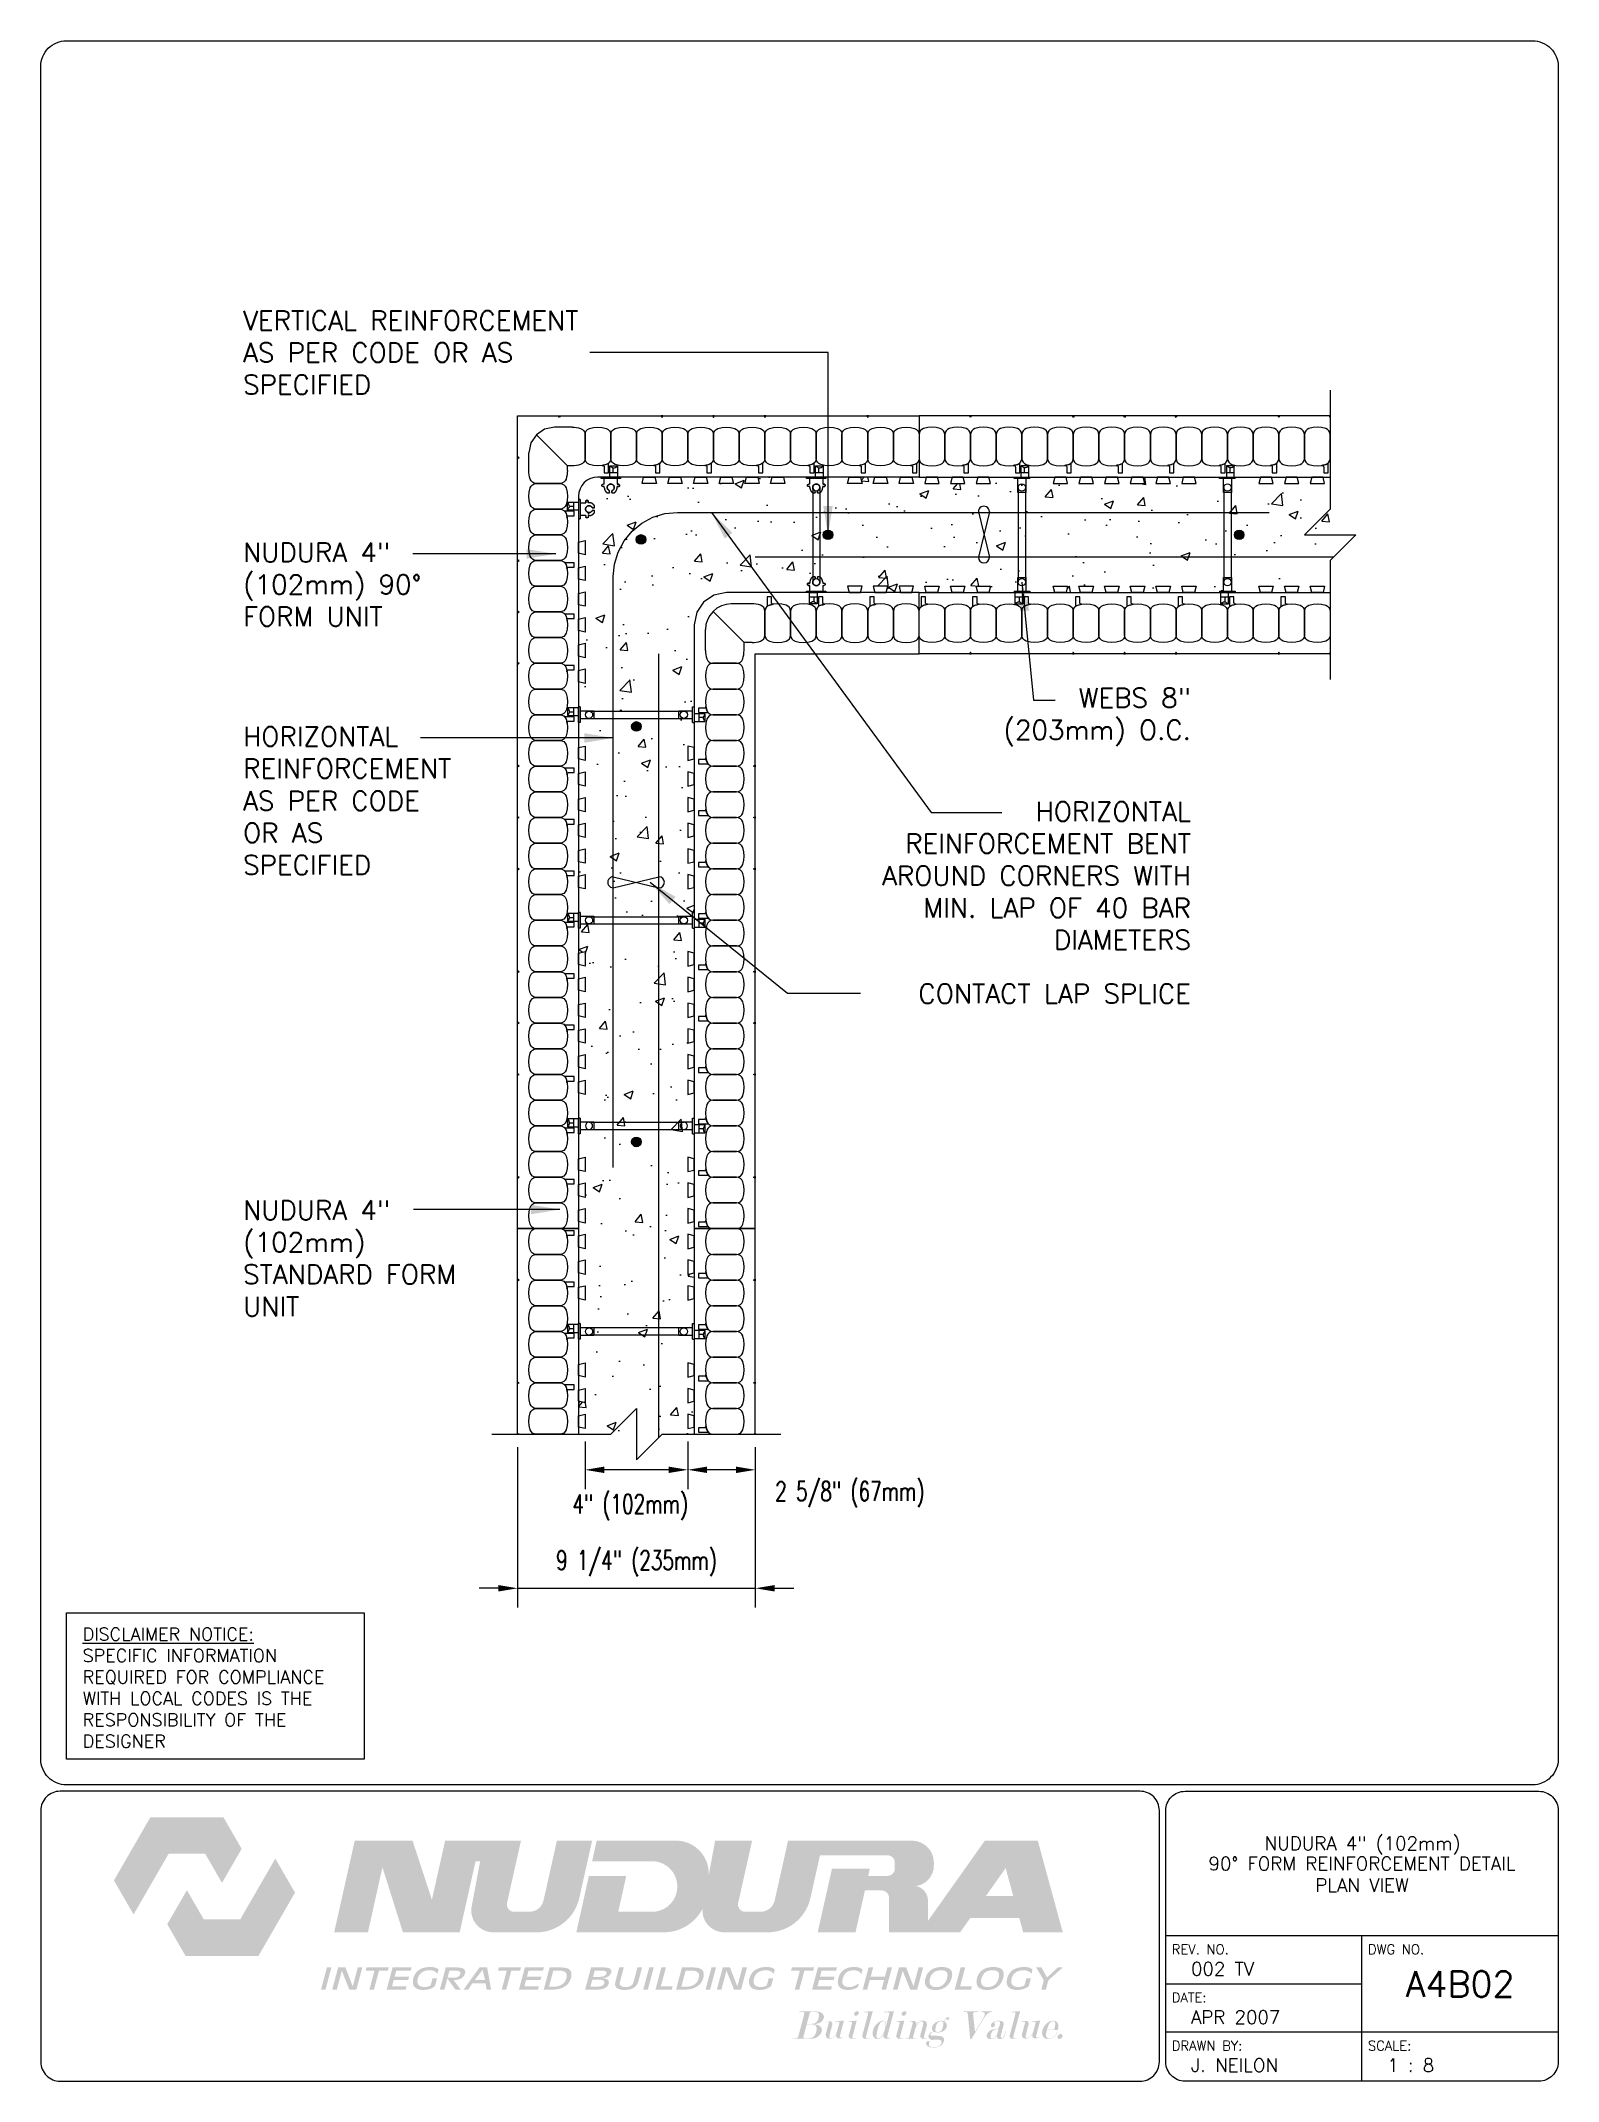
# Paper-space layout 'A4B02' of a CAD drawing. Header units: inches. Extents: x 0.42 to 7.8, y 0.49 to 10.41.
# The model-space entities are those that its viewports show. They can reach past a viewport. Long polylines and large blocks are cut down to what shows.
import ezdxf
from ezdxf.enums import TextEntityAlignment as Align

# ---------------------------------------------------------------- set-up
doc = ezdxf.new("R2010")
doc.units = ezdxf.units.IN
doc.header["$LTSCALE"] = 0.5
doc.header["$MEASUREMENT"] = 0
for name, color, linetype in [('DIM', 4, 'Continuous'), ('HATCH', 12, 'Continuous'), ('line25', 2, 'Continuous'), ('LINE3', 3, 'Continuous'), ('LINE50', 5, 'Continuous'), ('LINE65', 3, 'Continuous'), ('LINE9', 9, 'Continuous'), ('LOGO', 7, 'Continuous'), ('TBK_LINE65', 3, 'Continuous'), ('TBK_TEXT', 4, 'Continuous'), ('TEXT', 4, 'Continuous')]:
    doc.layers.add(name, color=color, linetype=linetype)
doc.styles.add('DIM', font='romans.shx', dxfattribs={"width": 0.7})
doc.styles.add('ROMANS', font='romans.shx', dxfattribs={"height": 0.75})
doc.dimstyles.new('ext_12', dxfattribs={"dimscale": 12, "dimtxt": 0.09375, "dimasz": 0.09375, "dimexe": 0.09375, "dimexo": 0.0625, "dimgap": 0.0625, "dimtad": 1, "dimdec": 1, "dimzin": 2, "dimdsep": 46, "dimlunit": 4, "dimtxsty": 'DIM', "dimcen": 0.09, "dimdle": 0.09375, "dimclrt": 4, "dimadec": 0, "dimazin": 0, "dimtfac": 1, "dimtdec": 1, "dimtmove": 2, "dimatfit": 3, "dimfxl": 0, "dimfrac": 2, "dimtolj": 1, "dimtzin": 0, "dimarcsym": 0})
doc.dimstyles.new('ext_8', dxfattribs={"dimscale": 8, "dimtxt": 0.09375, "dimasz": 0.09375, "dimexe": 0.09375, "dimexo": 0.0625, "dimgap": 0.0625, "dimtad": 1, "dimdec": 3, "dimzin": 3, "dimdsep": 46, "dimlunit": 4, "dimtxsty": 'DIM', "dimcen": 0.09, "dimdle": 0.09375, "dimclrt": 4, "dimadec": 0, "dimazin": 0, "dimtfac": 1, "dimtdec": 3, "dimtmove": 2, "dimatfit": 3, "dimfxl": 0, "dimfrac": 2, "dimtolj": 1, "dimtzin": 0, "dimarcsym": 0})

psp = doc.layouts.new('A4B02')

# ---------------------------------------------------------------- texts
at = {"layer": 'TBK_TEXT', "color": 7, "style": 'ROMANS'}
for s, p in [('REV. NO.', (5.9215, 1.107)), ('DWG NO.', (6.876, 1.107)), ('DATE:', (5.9215, 0.8726)), ('DRAWN BY:', (5.9215, 0.6382)), ('SCALE:', (6.876, 0.6382))]:
    psp.add_text(s, height=0.04688, dxfattribs=at).set_placement(p)
at = {"layer": 'TEXT', "insert": (0.6237, 2.6948), "char_height": 0.0625, "width": 1.41371, "attachment_point": 1, "style": 'ROMANS'}
psp.add_mtext('{\\Fromans.shx|c1;\\LDISCLAIMER NOTICE:\\l\\PSPECIFIC INFORMATION REQUIRED FOR COMPLIANCE WITH LOCAL CODES IS THE RESPONSIBILITY OF THE DESIGNER}', dxfattribs=at)

msp = doc.modelspace()

# ---------------------------------------------------------------- texts
at = {"layer": 'TEXT', "char_height": 0.75, "style": 'ROMANS'}
for s, insert, width, attachment_point in [('VERTICAL REINFORCEMENT AS PER CODE OR AS SPECIFIED', (232.6444, 152.9862), 15.134709, 4), ('NUDURA 4" (102mm) 90° FORM UNIT', (232.6444, 143.9612), 9.553709, 4), ('WEBS 8" (203mm) O.C.', (269.5309, 138.7997), 8.560952, 6), ('HORIZONTAL REINFORCEMENT AS PER CODE OR AS SPECIFIED', (232.6444, 135.546), 8.516524, 4), ('HORIZONTAL REINFORCEMENT BENT AROUND CORNERS WITH MIN. LAP OF 40 BAR DIAMETERS', (269.5309, 132.6292), 13.685854, 6), ('CONTACT LAP SPLICE', (269.5309, 128.0369), 13.685854, 6), ('NUDURA 4" (102mm) STANDARD FORM UNIT', (232.6444, 117.7398), 9.682531, 4)]:
    msp.add_mtext(s, dxfattribs=dict(at, insert=insert, width=width, attachment_point=attachment_point))

# ---------------------------------------------------------------- blocks, each defined once
blk = doc.blocks.new('TITLEBLOCK-Tag')
at = {"style": 'ROMANS'}
for tag, height, p in [('TITLE_LINE_1', 0.065, (0.927, -0.1328)), ('TITLE_LINE_2', 0.065, (0.9294, -0.2258)), ('CENTRE-LINE-3', 0.065, (0.927, -0.3246)), ('TITLE_LINE_4', 0.065, (0.927, -0.4299)), ('TITLE_LINE_5', 0.065, (0.927, -0.526)), ('DWG', 0.125, (1.4043, -0.9102))]:
    blk.add_attdef(tag, text='', height=height, dxfattribs=at).set_placement(p, align=Align.MIDDLE_CENTER)
for tag, p in [('LATEST_REVISION', (0.0954, -0.8366)), ('REVISION_DATE', (0.0954, -1.071)), ('DRAWN_BY', (0.0954, -1.3053)), ('SCALE', (1.0499, -1.3053))]:
    blk.add_attdef(tag, text='', height=0.065, dxfattribs=at).set_placement(p, align=Align.MIDDLE_LEFT)
blk = doc.blocks.new('WEB_4_CENTRE_TOP')
for p, q in [((3.688, 0.141), (0, 0.141)), ((3.688, -0.141), (0, -0.141))]:
    blk.add_line(p, q)
for centre in [(0, 0), (3.688, 0)]:
    blk.add_circle(centre, 0.141)
blk = doc.blocks.new('FSP')
for p, q in [((-0.156, 0.19, 0.274), (-0.156, -0.344, 0.274)), ((0.156, 0.19, 0.274), (-0.156, 0.19, 0.274)), ((0.156, -0.344, 0.274), (0.156, 0.19, 0.274)), ((0.305, -0.344, 0.274), (-0.305, -0.344, 0.274)), ((-0.305, -0.344, 0.274), (-0.305, -0.406, 0.274)), ((-0.305, -0.406, 0.274), (0.305, -0.406, 0.274)), ((0.305, -0.344, 0.274), (0.305, -0.406, 0.274))]:
    blk.add_line(p, q)
at = {"color": 12}
for p, q in [((-0.035, -0.587), (0.268, -0.587)), ((0.1, -0.587), (0.1, -0.762))]:
    blk.add_line(p, q, dxfattribs=at)
blk.add_lwpolyline([(-0.035, -0.406), (0.268, -0.406), (0.268, -0.837), (-0.035, -0.837)], close=True)
for centre, radius, start, end in [((0.723, -2.047), 1.428, 115.84662, 122.06403), ((0.089, -1.011), 0.25, 44.31013, 87.39216)]:
    blk.add_arc(centre, radius, start, end, dxfattribs=at)
blk = doc.blocks.new('FS')
at = {"color": 12}
blk.add_line((-0.587, -0.035), (-0.587, 0.268), dxfattribs=at)
for p, q in [((-0.344, 0.375), (-0.344, -0.375)), ((-0.125, -0.25), (-0.344, -0.25))]:
    blk.add_line(p, q)
blk.add_lwpolyline([(-0.837, 0.268), (-0.406, 0.268), (-0.406, -0.035), (-0.837, -0.035)], close=True)
for centre, radius, start, end in [((-1.011, 0.089), 0.25, 2.60784, 45.68987), ((-2.047, 0.723), 1.428, 327.93597, 334.15338)]:
    blk.add_arc(centre, radius, start, end, dxfattribs=at)
blk.add_open_spline([(-0.587, 0.1), (-0.762, 0.1)], degree=1, dxfattribs=at)
for points, degree in [([(-0.399, 0.375), (-0.401, 0.375), (-0.404, 0.375), (-0.406, 0.375)], 3), ([(-0.344, 0.375), (-0.344, 0.375), (-0.355, 0.375), (-0.385, 0.375), (-0.399, 0.375)], 3), ([(-0.344, 0.25), (-0.125, 0.25)], 1), ([(0.126, 0.049), (0.115, 0.077), (0.071, 0.128), (-0.027, 0.144), (-0.113, 0.093), (-0.146, 0), (-0.113, -0.093), (-0.027, -0.144), (0.071, -0.128), (0.115, -0.077), (0.126, -0.049)], 3), ([(-0.125, 0.25), (-0.125, 0.297)], 1), ([(-0.125, 0.297), (-0.125, 0.25)], 1), ([(-0.078, 0.343), (-0.078, 0.343), (-0.079, 0.343), (-0.079, 0.343)], 3), ([(-0.077, 0.343), (-0.077, 0.343), (-0.077, 0.343), (-0.078, 0.343)], 3), ([(-0.031, 0.297), (-0.031, 0.25)], 1), ([(-0.031, 0.25), (-0.031, 0.297)], 1), ([(0, 0.25), (-0.031, 0.25)], 1), ([(0, 0.25), (0, 0.25)], 1), ([(0, 0.25), (0, 0.25)], 1), ([(0, 0.25), (0, 0.25)], 1), ([(0, 0.25), (0, 0.25)], 1), ([(0, 0.25), (0, 0.25)], 1), ([(0, 0.25), (0, 0.25)], 1), ([(0, 0.25), (0, 0.25)], 1), ([(0, 0.25), (0, 0.25)], 1), ([(0, 0.25), (0, 0.25)], 1), ([(0, 0.25), (0, 0.25)], 1), ([(0, 0.25), (0, 0.25)], 1), ([(0.126, 0.049), (0.126, 0.049)], 1), ([(0.126, 0.049), (0.126, 0.049)], 1), ([(0.126, 0.049), (0.126, 0.049)], 1), ([(0.126, 0.049), (0.126, 0.049)], 1), ([(0.198, 0.049), (0.174, 0.049), (0.15, 0.049), (0.126, 0.049)], 3), ([(0.126, 0.049), (0.198, 0.049)], 1), ([(0.213, 0.052), (0.208, 0.05), (0.203, 0.049), (0.198, 0.049)], 3), ([(0.198, 0.049), (0.198, 0.049)], 1), ([(0.198, 0.049), (0.198, 0.049)], 1), ([(0.198, 0.049), (0.198, 0.049)], 1), ([(0.198, 0.049), (0.198, 0.049)], 1), ([(0.198, 0.049), (0.198, 0.049)], 1), ([(0.198, 0.049), (0.198, 0.049)], 1), ([(0.198, 0.049), (0.198, 0.049)], 1), ([(0.198, 0.049), (0.198, 0.049)], 1), ([(0.213, 0.131), (0.213, 0.131)], 1), ([(0.213, 0.131), (0.213, 0.131)], 1), ([(0.213, 0.131), (0.213, 0.131)], 1), ([(0.213, 0.131), (0.213, 0.131)], 1), ([(0.213, 0.052), (0.213, 0.131)], 1), ([(-0.406, -0.375), (-0.404, -0.375), (-0.401, -0.375), (-0.399, -0.375)], 3), ([(-0.399, -0.375), (-0.385, -0.375), (-0.355, -0.375), (-0.344, -0.375), (-0.344, -0.375)], 3), ([(-0.125, -0.25), (-0.125, -0.297)], 1), ([(-0.079, -0.343), (-0.079, -0.343), (-0.078, -0.343), (-0.078, -0.343)], 3), ([(-0.078, -0.343), (-0.077, -0.343), (-0.077, -0.343), (-0.077, -0.343)], 3), ([(-0.031, -0.25), (-0.031, -0.297)], 1), ([(0, -0.25), (-0.031, -0.25)], 1), ([(0, -0.25), (0, -0.25)], 1), ([(0, -0.25), (0, -0.25)], 1), ([(0, -0.25), (0, -0.25)], 1), ([(0, -0.25), (0, -0.25)], 1), ([(0, -0.25), (0, -0.25)], 1), ([(0, -0.25), (0, -0.25)], 1), ([(0, -0.25), (0, -0.25)], 1), ([(0, -0.25), (0, -0.25)], 1), ([(0, -0.25), (0, -0.25)], 1), ([(0, -0.25), (0, -0.25)], 1), ([(0, -0.25), (0, -0.25)], 1), ([(0, -0.25), (0, -0.25)], 1), ([(0, -0.25), (0, -0.25)], 1), ([(0, -0.25), (0, -0.25)], 1), ([(0, -0.25), (0, -0.25)], 1), ([(0, -0.25), (0, -0.25)], 1), ([(0, -0.25), (0, -0.25)], 1), ([(0, -0.25), (0, -0.25)], 1), ([(0, -0.25), (0, -0.25)], 1), ([(0, -0.25), (0, -0.25)], 1), ([(0, -0.25), (0, -0.25)], 1), ([(0, -0.25), (0, -0.25)], 1), ([(0, -0.25), (0, -0.25)], 1), ([(0, -0.25), (0, -0.25)], 1), ([(0.126, -0.049), (0.126, -0.049)], 1), ([(0.126, -0.049), (0.126, -0.049)], 1), ([(0.126, -0.049), (0.126, -0.049)], 1), ([(0.126, -0.049), (0.126, -0.049)], 1), ([(0.126, -0.049), (0.126, -0.049)], 1), ([(0.126, -0.049), (0.126, -0.049)], 1), ([(0.126, -0.049), (0.126, -0.049)], 1), ([(0.126, -0.049), (0.126, -0.049)], 1), ([(0.126, -0.049), (0.126, -0.049)], 1), ([(0.126, -0.049), (0.126, -0.049)], 1), ([(0.198, -0.049), (0.126, -0.049)], 1), ([(0.198, -0.049), (0.198, -0.049)], 1), ([(0.198, -0.049), (0.203, -0.049), (0.208, -0.05), (0.213, -0.052)], 3), ([(0.198, -0.049), (0.198, -0.049)], 1), ([(0.198, -0.049), (0.198, -0.049)], 1), ([(0.198, -0.049), (0.198, -0.049)], 1), ([(0.213, -0.131), (0.213, -0.052)], 1), ([(0.213, -0.131), (0.213, -0.131)], 1), ([(0.213, -0.131), (0.213, -0.131)], 1), ([(0.213, -0.131), (0.213, -0.131)], 1), ([(0.213, -0.131), (0.213, -0.131)], 1)]:
    blk.add_open_spline(points, degree=degree)
for points, weights in [([(-0.406, 0.375), (-0.402, 0.375), (-0.399, 0.375)], [0.950305488115, 0.972587069138, 1]), ([(-0.079, 0.343), (-0.125, 0.343), (-0.125, 0.297)], [1, 0.70710678, 1]), ([(-0.125, 0.297), (-0.125, 0.317), (-0.098, 0.343), (-0.079, 0.343)], [1, 0.85355339, 0.85355339, 1]), ([(-0.031, 0.297), (-0.031, 0.343), (-0.077, 0.343)], [1, 0.70710678, 1]), ([(-0.077, 0.343), (-0.058, 0.343), (-0.031, 0.317), (-0.031, 0.297)], [1, 0.85355339, 0.85355339, 1]), ([(0.213, 0.131), (0.14, 0.25), (0, 0.25)], [0.864651574428, 0.794674169686, 0.958404415195]), ([(0.198, 0.049), (0.206, 0.049), (0.213, 0.052)], [1, 0.89208144177, 0.836150253337]), ([(-0.399, -0.375), (-0.402, -0.375), (-0.406, -0.375)], [1, 0.972587069138, 0.950305488115]), ([(-0.079, -0.343), (-0.098, -0.343), (-0.125, -0.317), (-0.125, -0.297)], [1, 0.85355339, 0.85355339, 1]), ([(-0.078, -0.343), (-0.079, -0.343), (-0.079, -0.343)], [1, 0.70710678, 1]), ([(-0.031, -0.297), (-0.031, -0.317), (-0.058, -0.343), (-0.077, -0.343)], [1, 0.85355339, 0.85355339, 1]), ([(0, -0.25), (0.14, -0.25), (0.213, -0.131)], [0.958404415409, 0.794674173519, 0.864651571113]), ([(0.213, -0.052), (0.206, -0.049), (0.198, -0.049)], [0.83615024178, 0.892081430621, 1])]:
    blk.add_rational_spline(points, weights, degree=2)
for points, weights, knots in [([(-0.399, 0.375), (-0.376, 0.375), (-0.36, 0.375), (-0.344, 0.375), (-0.344, 0.375)], [0.868718859319, 0.861102739573, 1, 0.861102742958, 0.868718858948], [0, 0, 0, 0.5, 0.5, 1, 1, 1]), ([(0.126, -0.049), (0.066, -0.203), (-0.073, -0.113), (-0.249, 0), (-0.073, 0.113), (0.066, 0.203), (0.126, 0.049)], [0.899508922286, 0.599718215298, 1, 0.54226024, 1, 0.599718224335, 0.899508908749], [0, 0, 0, 0.318112, 0.318112, 0.681888, 0.681888, 1, 1, 1]), ([(-0.344, -0.375), (-0.344, -0.375), (-0.36, -0.375), (-0.376, -0.375), (-0.399, -0.375)], [0.868718858569, 0.861102746415, 1, 0.861102734288, 0.868718859898], [0, 0, 0, 0.5, 0.5, 1, 1, 1])]:
    blk.add_rational_spline(points, weights, degree=2, knots=knots)
blk = doc.blocks.new('*D4')
at = {"layer": 'Defpoints', "color": 0}
for p in [(249.952, 111.112), (252.577, 110.893), (249.952, 109.508)]:
    blk.add_point(p, dxfattribs=at)
at = {"layer": 'DIM', "color": 0, "lineweight": -2}
for p, q in [((249.952, 110.612), (249.952, 108.758)), ((252.577, 110.393), (252.577, 108.758)), ((251.827, 109.508), (250.702, 109.508))]:
    blk.add_line(p, q, dxfattribs=at)
at = {"layer": 'DIM', "color": 0}
for points in [[(250.702, 109.633), (250.702, 109.383), (249.952, 109.508)], [(251.827, 109.633), (251.827, 109.383), (252.577, 109.508)]]:
    blk.add_solid(points, dxfattribs=at)
at = {"layer": 'DIM', "color": 4, "insert": (256.256, 108.55), "char_height": 0.75, "attachment_point": 5, "style": 'DIM'}
blk.add_mtext('\\A1;2 5/8" (67mm)', dxfattribs=at)
blk = doc.blocks.new('*D5')
at = {"layer": 'Defpoints', "color": 0}
for p in [(243.327, 110.893), (252.577, 110.893), (252.577, 104.898)]:
    blk.add_point(p, dxfattribs=at)
at = {"layer": 'DIM', "color": 0, "lineweight": -2}
for p, q in [((243.327, 110.393), (243.327, 104.148)), ((252.577, 110.393), (252.577, 104.148)), ((242.577, 104.898), (241.827, 104.898)), ((243.327, 104.898), (252.577, 104.898)), ((253.327, 104.898), (254.077, 104.898))]:
    blk.add_line(p, q, dxfattribs=at)
at = {"layer": 'DIM', "color": 0}
for points in [[(242.577, 105.023), (242.577, 104.773), (243.327, 104.898)], [(253.327, 105.023), (253.327, 104.773), (252.577, 104.898)]]:
    blk.add_solid(points, dxfattribs=at)
at = {"layer": 'DIM', "color": 4, "insert": (247.952, 105.864), "char_height": 0.75, "attachment_point": 5, "style": 'DIM'}
blk.add_mtext('\\A1;9 1/4" (235mm)', dxfattribs=at)
blk = doc.blocks.new('*D6')
at = {"layer": 'Defpoints', "color": 0}
for p in [(245.952, 111.112), (249.952, 111.112), (245.952, 109.508)]:
    blk.add_point(p, dxfattribs=at)
at = {"layer": 'DIM', "color": 0, "lineweight": -2}
for p, q in [((245.952, 110.612), (245.952, 108.758)), ((249.952, 110.612), (249.952, 108.758)), ((249.202, 109.508), (246.702, 109.508))]:
    blk.add_line(p, q, dxfattribs=at)
at = {"layer": 'DIM', "color": 0}
for points in [[(246.702, 109.633), (246.702, 109.383), (245.952, 109.508)], [(249.202, 109.633), (249.202, 109.383), (249.952, 109.508)]]:
    blk.add_solid(points, dxfattribs=at)
at = {"layer": 'DIM', "color": 4, "insert": (247.709, 108.053), "char_height": 0.75, "attachment_point": 5, "style": 'DIM'}
blk.add_mtext('\\A1;4" (102mm)', dxfattribs=at)

# ---------------------------------------------------------------- dimensions: what is measured, and where the dimension line sits
at = {"layer": 'DIM'}
for base, p1, p2, text, picture, middle in [((252.5772, 104.898), (243.3272, 110.8929), (252.5772, 110.8929), '9 1/4" (235mm)', '*D5', (247.9522, 105.8643)), ((245.9522, 109.5077), (249.9522, 111.1118), (245.9522, 111.1118), '4" (102mm)', '*D6', (247.7094, 108.0527)), ((249.9522, 109.5077), (252.5772, 110.8929), (249.9522, 111.1118), '2 5/8" (67mm)', '*D4', (256.2555, 108.55))]:
    dim = msp.add_linear_dim(base=base, p1=p1, p2=p2, text=text, dimstyle='ext_8', dxfattribs=at)
    dim.commit()
    dim.dimension.update_dxf_attribs({"geometry": picture, "text_midpoint": middle, "dimtype": 160})

# ---------------------------------------------------------------- hatches: boundary and pattern name
at = {"layer": 'HATCH'}
h = msp.add_hatch(dxfattribs=at)
h.set_pattern_fill('AR-CONC', color=256, scale=0.5, style=0)
h.set_pattern_definition([(50, (50.4014, -15.2704), (3.5863, -0.31376), [0.375, -4.125]), (355, (50.4014, -15.2704), (-0.693757, 3.76096), [0.3, -3.3]), (100.4514, (50.7003, -15.2965), (2.892547, 3.447198), [0.3187, -3.50571]), (46.1842, (50.4014, -14.2704), (5.336205, -0.827595), [0.5625, -6.1875]), (96.6356, (50.846, -14.3393), (4.67331, 4.87059), [0.47805, -5.25856]), (351.1842, (50.4014, -14.2704), (4.67331, 4.87059), [0.45, -4.95]), (21, (50.9014, -14.5204), (2.984535, -2.013094), [0.375, -4.125]), (326, (50.9014, -14.5204), (1.216577, 3.62575), [0.3, -3.3]), (71.4514, (51.15, -14.688), (4.201113, 1.612652), [0.3187, -3.50571]), (37.5, (50.4014, -15.2704), (0.060799, 1.664469), [0, -3.26, 0, -3.35, 0, -3.3125]), (7.5, (50.4014, -15.2704), (1.315348, 1.972059), [0, -1.91, 0, -3.185, 0, -1.2625]), (327.5, (49.2864, -15.2704), (2.669112, -0.1127744), [0, -1.25, 0, -3.9, 0, -5.175]), (317.5, (48.7864, -15.2704), (2.91593, 0.500525), [0, -1.625, 0, -2.59, 0, -3.675])])
h.paths.add_polyline_path([(274.9522, 148.1429), (274.671, 148.1429), (274.7333, 147.8929), (274.171, 147.8929), (274.2333, 148.1429), (273.671, 148.1429), (273.7333, 147.8929), (273.171, 147.8929), (273.2333, 148.1429), (272.671, 148.1429), (272.7333, 147.8929), (272.171, 147.8929), (272.2333, 148.1429), (269.671, 148.1429), (269.7333, 147.8929), (269.171, 147.8929), (269.2333, 148.1429), (268.671, 148.1429), (268.7333, 147.8929), (268.171, 147.8929), (268.2333, 148.1429), (267.671, 148.1429), (267.7333, 147.8929), (267.171, 147.8929), (267.2333, 148.1429), (266.671, 148.1429), (266.7333, 147.8929), (266.171, 147.8929), (266.2333, 148.1429), (265.671, 148.1429), (265.7333, 147.8929), (265.171, 147.8929), (265.2333, 148.1429), (264.671, 148.1429), (264.7333, 147.8929), (264.171, 147.8929), (264.2333, 148.1429), (261.671, 148.1429), (261.7333, 147.8929), (261.171, 147.8929), (261.2333, 148.1429), (260.671, 148.1429), (260.7333, 147.8929), (260.171, 147.8929), (260.2333, 148.1429), (259.671, 148.1429), (259.7333, 147.8929), (259.171, 147.8929), (259.2333, 148.1429), (258.9522, 148.1429), (258.671, 148.1429), (258.7333, 147.8929), (258.171, 147.8929), (258.2333, 148.1429), (257.671, 148.1429), (257.7333, 147.8929), (257.171, 147.8929), (257.2333, 148.1429), (256.671, 148.1429), (256.7333, 147.8929), (256.171, 147.8929), (256.2333, 148.1429), (253.671, 148.1429), (253.7333, 147.8929), (253.171, 147.8929), (253.2333, 148.1429), (252.671, 148.1429), (252.7333, 147.8929), (252.171, 147.8929), (252.2333, 148.1429), (251.671, 148.1429), (251.7333, 147.8929), (251.171, 147.8929), (251.2333, 148.1429), (250.671, 148.1429), (250.7333, 147.8929), (250.171, 147.8929), (250.2333, 148.1429), (249.671, 148.1429), (249.7333, 147.8929), (249.171, 147.8929), (249.2333, 148.1429), (248.671, 148.1429), (248.7333, 147.8929), (248.171, 147.8929), (248.2333, 148.1429), (246.4327, 148.1429, 0.4065419), (245.7022, 147.3934), (245.7022, 145.6118), (245.9522, 145.6741), (245.9522, 145.1118), (245.7022, 145.1741), (245.7022, 144.6118), (245.9522, 144.6741), (245.9522, 144.1118), (245.7022, 144.1741), (245.7022, 143.6118), (245.9522, 143.6741), (245.9522, 143.1118), (245.7022, 143.1741), (245.7022, 142.6118), (245.9522, 142.6741), (245.9522, 142.1118), (245.7022, 142.1741), (245.7022, 141.6118), (245.9522, 141.6741), (245.9522, 141.1118), (245.7022, 141.1741), (245.7022, 140.6118), (245.9522, 140.6741), (245.9522, 140.1118), (245.7022, 140.1741), (245.7022, 137.6118), (245.9522, 137.6741), (245.9522, 137.1118), (245.7022, 137.1741), (245.7022, 136.6118), (245.9522, 136.6741), (245.9522, 136.1118), (245.7022, 136.1741), (245.7022, 135.6118), (245.9522, 135.6741), (245.9522, 135.1118), (245.7022, 135.1741), (245.7022, 134.6118), (245.9522, 134.6741), (245.9522, 134.1118), (245.7022, 134.1741), (245.7022, 133.6118), (245.9522, 133.6741), (245.9522, 133.1118), (245.7022, 133.1741), (245.7022, 132.6118), (245.9522, 132.6741), (245.9522, 132.1118), (245.7022, 132.1741), (245.7022, 129.6118), (245.9522, 129.6741), (245.9522, 129.1118), (245.7022, 129.1741), (245.7022, 128.6118), (245.9522, 128.6741), (245.9522, 128.1118), (245.7022, 128.1741), (245.7022, 127.6118), (245.9522, 127.6741), (245.9522, 127.1118), (245.7022, 127.1741), (245.7022, 126.6118), (245.9522, 126.6741), (245.9522, 126.1118), (245.7022, 126.1741), (245.7022, 125.6118), (245.9522, 125.6741), (245.9522, 125.1118), (245.7022, 125.1741), (245.7022, 124.6118), (245.9522, 124.6741), (245.9522, 124.1118), (245.7022, 124.1741), (245.7022, 121.6118), (245.9522, 121.6741), (245.9522, 121.1118), (245.7022, 121.1741), (245.7022, 120.6118), (245.9522, 120.6741), (245.9522, 120.1118), (245.7022, 120.1741), (245.7022, 119.6118), (245.9522, 119.6741), (245.9522, 119.1118), (245.7022, 119.1741), (245.7022, 118.8929), (245.7022, 118.6118), (245.9522, 118.6741), (245.9522, 118.1118), (245.7022, 118.1741), (245.7022, 117.6118), (245.9522, 117.6741), (245.9522, 117.1118), (245.7022, 117.1741), (245.7022, 116.6118), (245.9522, 116.6741), (245.9522, 116.1118), (245.7022, 116.1741), (245.7022, 113.6118), (245.9522, 113.6741), (245.9522, 113.1118), (245.7022, 113.1741), (245.7022, 112.6118), (245.9522, 112.6741), (245.9522, 112.1118), (245.7022, 112.1741), (245.7022, 111.6118), (245.9522, 111.6741), (245.9522, 111.1118), (245.7022, 111.1741), (245.7022, 110.8929), (250.2022, 110.8929), (250.2022, 111.1741), (249.9522, 111.1118), (249.9522, 111.6741), (250.2022, 111.6118), (250.2022, 112.1741), (249.9522, 112.1118), (249.9522, 112.6741), (250.2022, 112.6118), (250.2022, 113.1741), (249.9522, 113.1118), (249.9522, 113.6741), (250.2022, 113.6118), (250.2022, 116.1741), (249.9522, 116.1118), (249.9522, 116.6741), (250.2022, 116.6118), (250.2022, 117.1741), (249.9522, 117.1118), (249.9522, 117.6741), (250.2022, 117.6118), (250.2022, 118.1741), (249.9522, 118.1118), (249.9522, 118.6741), (250.2022, 118.6118), (250.2022, 118.8929), (250.2022, 119.1741), (249.9522, 119.1118), (249.9522, 119.6741), (250.2022, 119.6118), (250.2022, 120.1741), (249.9522, 120.1118), (249.9522, 120.6741), (250.2022, 120.6118), (250.2022, 121.1741), (249.9522, 121.1118), (249.9522, 121.6741), (250.2022, 121.6118), (250.2022, 124.1741), (249.9522, 124.1118), (249.9522, 124.6741), (250.2022, 124.6118), (250.2022, 125.1741), (249.9522, 125.1118), (249.9522, 125.6741), (250.2022, 125.6118), (250.2022, 126.1741), (249.9522, 126.1118), (249.9522, 126.6741), (250.2022, 126.6118), (250.2022, 127.1741), (249.9522, 127.1118), (249.9522, 127.6741), (250.2022, 127.6118), (250.2022, 128.1741), (249.9522, 128.1118), (249.9522, 128.6741), (250.2022, 128.6118), (250.2022, 129.1741), (249.9522, 129.1118), (249.9522, 129.6741), (250.2022, 129.6118), (250.2022, 132.1741), (249.9522, 132.1118), (249.9522, 132.6741), (250.2022, 132.6118), (250.2022, 133.1741), (249.9522, 133.1118), (249.9522, 133.6741), (250.2022, 133.6118), (250.2022, 134.1741), (249.9522, 134.1118), (249.9522, 134.6741), (250.2022, 134.6118), (250.2022, 135.1741), (249.9522, 135.1118), (249.9522, 135.6741), (250.2022, 135.6118), (250.2022, 136.1741), (249.9522, 136.1118), (249.9522, 136.6741), (250.2022, 136.6118), (250.2022, 137.1741), (249.9522, 137.1118), (249.9522, 137.6741), (250.2022, 137.6118), (250.2022, 142.3929, -0.4142136), (251.4522, 143.6429), (256.2333, 143.6429), (256.171, 143.8929), (256.7333, 143.8929), (256.671, 143.6429), (257.2333, 143.6429), (257.171, 143.8929), (257.7333, 143.8929), (257.671, 143.6429), (258.2333, 143.6429), (258.171, 143.8929), (258.7333, 143.8929), (258.671, 143.6429), (258.9522, 143.6429), (259.2333, 143.6429), (259.171, 143.8929), (259.7333, 143.8929), (259.671, 143.6429), (260.2333, 143.6429), (260.171, 143.8929), (260.7333, 143.8929), (260.671, 143.6429), (261.2333, 143.6429), (261.171, 143.8929), (261.7333, 143.8929), (261.671, 143.6429), (264.2333, 143.6429), (264.171, 143.8929), (264.7333, 143.8929), (264.671, 143.6429), (265.2333, 143.6429), (265.171, 143.8929), (265.7333, 143.8929), (265.671, 143.6429), (266.2333, 143.6429), (266.171, 143.8929), (266.7333, 143.8929), (266.671, 143.6429), (267.2333, 143.6429), (267.171, 143.8929), (267.7333, 143.8929), (267.671, 143.6429), (268.2333, 143.6429), (268.171, 143.8929), (268.7333, 143.8929), (268.671, 143.6429), (269.2333, 143.6429), (269.171, 143.8929), (269.7333, 143.8929), (269.671, 143.6429), (272.2333, 143.6429), (272.171, 143.8929), (272.7333, 143.8929), (272.671, 143.6429), (273.2333, 143.6429), (273.171, 143.8929), (273.7333, 143.8929), (273.671, 143.6429), (274.2333, 143.6429), (274.171, 143.8929), (274.7333, 143.8929), (274.671, 143.6429), (274.9522, 143.6429)])
h.paths.add_polyline_path([(271.3888, 145.8929, -1), (271.7638, 145.8929, -1)], flags=16)
h.paths.add_polyline_path([(255.2208, 145.8929, -1), (255.5958, 145.8929, -1)], flags=16)
h.paths.add_polyline_path([(248.1256, 145.8929, -1), (248.5006, 145.8929, -1)], flags=16)
h.paths.add_polyline_path([(248.1397, 138.4368, -1), (247.7647, 138.4368, -1)], flags=16)
h.paths.add_polyline_path([(248.1397, 122.2688, -1), (247.7647, 122.2688, -1)], flags=16)
at = {"layer": 'LINE3'}
for points in [[(248.3201, 145.7125, 1), (247.9451, 145.7125, 1)], [(255.5958, 145.8929, 1), (255.2208, 145.8929, 1)], [(271.5958, 145.8929, 1), (271.2208, 145.8929, 1)], [(248.1397, 138.4368, 1), (247.7647, 138.4368, 1)], [(248.1397, 122.2688, 1), (247.7647, 122.2688, 1)]]:
    msp.add_hatch(color=256, dxfattribs=at).paths.add_polyline_path(points)

# ---------------------------------------------------------------- linework, layer by layer
at = {"layer": 'line25'}
for p, q in [((258.9522, 148.1429), (246.4327, 148.1429)), ((258.9522, 148.1429), (274.9522, 148.1429)), ((245.7022, 147.3929), (245.7022, 118.8929)), ((261.2588, 146.7926), (261.6887, 145.0179)), ((261.6887, 146.7926), (261.2588, 145.0179)), ((258.9522, 143.6429), (251.4522, 143.6429)), ((258.9522, 143.6429), (274.9522, 143.6429)), ((250.2022, 142.3929), (250.2022, 118.8929)), ((247.0525, 132.5863), (248.8272, 132.1564)), ((247.0525, 132.1564), (248.8272, 132.5863)), ((245.7022, 118.8929), (245.7022, 110.8929)), ((250.2022, 118.8929), (250.2022, 110.8929))]:
    msp.add_line(p, q, dxfattribs=at)
for points in [[(248.671, 148.1429), (248.7333, 147.8929), (248.171, 147.8929), (248.2333, 148.1429)], [(249.671, 148.1429), (249.7333, 147.8929), (249.171, 147.8929), (249.2333, 148.1429)], [(250.671, 148.1429), (250.7333, 147.8929), (250.171, 147.8929), (250.2333, 148.1429)], [(251.671, 148.1429), (251.7333, 147.8929), (251.171, 147.8929), (251.2333, 148.1429)], [(252.671, 148.1429), (252.7333, 147.8929), (252.171, 147.8929), (252.2333, 148.1429)], [(253.671, 148.1429), (253.7333, 147.8929), (253.171, 147.8929), (253.2333, 148.1429)], [(256.671, 148.1429), (256.7333, 147.8929), (256.171, 147.8929), (256.2333, 148.1429)], [(257.671, 148.1429), (257.7333, 147.8929), (257.171, 147.8929), (257.2333, 148.1429)], [(258.671, 148.1429), (258.7333, 147.8929), (258.171, 147.8929), (258.2333, 148.1429)], [(259.2333, 148.1429), (259.171, 147.8929), (259.7333, 147.8929), (259.671, 148.1429)], [(260.2333, 148.1429), (260.171, 147.8929), (260.7333, 147.8929), (260.671, 148.1429)], [(261.2333, 148.1429), (261.171, 147.8929), (261.7333, 147.8929), (261.671, 148.1429)], [(264.2333, 148.1429), (264.171, 147.8929), (264.7333, 147.8929), (264.671, 148.1429)], [(265.2333, 148.1429), (265.171, 147.8929), (265.7333, 147.8929), (265.671, 148.1429)], [(266.2333, 148.1429), (266.171, 147.8929), (266.7333, 147.8929), (266.671, 148.1429)], [(267.2333, 148.1429), (267.171, 147.8929), (267.7333, 147.8929), (267.671, 148.1429)], [(268.2333, 148.1429), (268.171, 147.8929), (268.7333, 147.8929), (268.671, 148.1429)], [(269.2333, 148.1429), (269.171, 147.8929), (269.7333, 147.8929), (269.671, 148.1429)], [(272.2333, 148.1429), (272.171, 147.8929), (272.7333, 147.8929), (272.671, 148.1429)], [(273.2333, 148.1429), (273.171, 147.8929), (273.7333, 147.8929), (273.671, 148.1429)], [(274.2333, 148.1429), (274.171, 147.8929), (274.7333, 147.8929), (274.671, 148.1429)], [(245.7022, 145.6118), (245.9522, 145.6741), (245.9522, 145.1118), (245.7022, 145.1741)], [(245.7022, 144.6118), (245.9522, 144.6741), (245.9522, 144.1118), (245.7022, 144.1741)], [(256.671, 143.6429), (256.7333, 143.8929), (256.171, 143.8929), (256.2333, 143.6429)], [(257.671, 143.6429), (257.7333, 143.8929), (257.171, 143.8929), (257.2333, 143.6429)], [(258.671, 143.6429), (258.7333, 143.8929), (258.171, 143.8929), (258.2333, 143.6429)], [(259.2333, 143.6429), (259.171, 143.8929), (259.7333, 143.8929), (259.671, 143.6429)], [(260.2333, 143.6429), (260.171, 143.8929), (260.7333, 143.8929), (260.671, 143.6429)], [(261.2333, 143.6429), (261.171, 143.8929), (261.7333, 143.8929), (261.671, 143.6429)], [(264.2333, 143.6429), (264.171, 143.8929), (264.7333, 143.8929), (264.671, 143.6429)], [(265.2333, 143.6429), (265.171, 143.8929), (265.7333, 143.8929), (265.671, 143.6429)], [(266.2333, 143.6429), (266.171, 143.8929), (266.7333, 143.8929), (266.671, 143.6429)], [(267.2333, 143.6429), (267.171, 143.8929), (267.7333, 143.8929), (267.671, 143.6429)], [(268.2333, 143.6429), (268.171, 143.8929), (268.7333, 143.8929), (268.671, 143.6429)], [(269.2333, 143.6429), (269.171, 143.8929), (269.7333, 143.8929), (269.671, 143.6429)], [(272.2333, 143.6429), (272.171, 143.8929), (272.7333, 143.8929), (272.671, 143.6429)], [(273.2333, 143.6429), (273.171, 143.8929), (273.7333, 143.8929), (273.671, 143.6429)], [(274.2333, 143.6429), (274.171, 143.8929), (274.7333, 143.8929), (274.671, 143.6429)], [(245.7022, 143.6118), (245.9522, 143.6741), (245.9522, 143.1118), (245.7022, 143.1741)], [(245.7022, 142.6118), (245.9522, 142.6741), (245.9522, 142.1118), (245.7022, 142.1741)], [(245.7022, 141.6118), (245.9522, 141.6741), (245.9522, 141.1118), (245.7022, 141.1741)], [(245.7022, 140.6118), (245.9522, 140.6741), (245.9522, 140.1118), (245.7022, 140.1741)], [(245.7022, 137.6118), (245.9522, 137.6741), (245.9522, 137.1118), (245.7022, 137.1741)], [(250.2022, 137.6118), (249.9522, 137.6741), (249.9522, 137.1118), (250.2022, 137.1741)], [(245.7022, 136.6118), (245.9522, 136.6741), (245.9522, 136.1118), (245.7022, 136.1741)], [(250.2022, 136.6118), (249.9522, 136.6741), (249.9522, 136.1118), (250.2022, 136.1741)], [(245.7022, 135.6118), (245.9522, 135.6741), (245.9522, 135.1118), (245.7022, 135.1741)], [(250.2022, 135.6118), (249.9522, 135.6741), (249.9522, 135.1118), (250.2022, 135.1741)], [(245.7022, 134.6118), (245.9522, 134.6741), (245.9522, 134.1118), (245.7022, 134.1741)], [(250.2022, 134.6118), (249.9522, 134.6741), (249.9522, 134.1118), (250.2022, 134.1741)], [(245.7022, 133.6118), (245.9522, 133.6741), (245.9522, 133.1118), (245.7022, 133.1741)], [(250.2022, 133.6118), (249.9522, 133.6741), (249.9522, 133.1118), (250.2022, 133.1741)], [(245.7022, 132.6118), (245.9522, 132.6741), (245.9522, 132.1118), (245.7022, 132.1741)], [(250.2022, 132.6118), (249.9522, 132.6741), (249.9522, 132.1118), (250.2022, 132.1741)], [(245.7022, 129.6118), (245.9522, 129.6741), (245.9522, 129.1118), (245.7022, 129.1741)], [(250.2022, 129.6118), (249.9522, 129.6741), (249.9522, 129.1118), (250.2022, 129.1741)], [(245.7022, 128.6118), (245.9522, 128.6741), (245.9522, 128.1118), (245.7022, 128.1741)], [(250.2022, 128.6118), (249.9522, 128.6741), (249.9522, 128.1118), (250.2022, 128.1741)], [(245.7022, 127.6118), (245.9522, 127.6741), (245.9522, 127.1118), (245.7022, 127.1741)], [(250.2022, 127.6118), (249.9522, 127.6741), (249.9522, 127.1118), (250.2022, 127.1741)], [(245.7022, 126.6118), (245.9522, 126.6741), (245.9522, 126.1118), (245.7022, 126.1741)], [(250.2022, 126.6118), (249.9522, 126.6741), (249.9522, 126.1118), (250.2022, 126.1741)], [(245.7022, 125.6118), (245.9522, 125.6741), (245.9522, 125.1118), (245.7022, 125.1741)], [(250.2022, 125.6118), (249.9522, 125.6741), (249.9522, 125.1118), (250.2022, 125.1741)], [(245.7022, 124.6118), (245.9522, 124.6741), (245.9522, 124.1118), (245.7022, 124.1741)], [(250.2022, 124.6118), (249.9522, 124.6741), (249.9522, 124.1118), (250.2022, 124.1741)], [(245.7022, 121.6118), (245.9522, 121.6741), (245.9522, 121.1118), (245.7022, 121.1741)], [(250.2022, 121.6118), (249.9522, 121.6741), (249.9522, 121.1118), (250.2022, 121.1741)], [(245.7022, 120.6118), (245.9522, 120.6741), (245.9522, 120.1118), (245.7022, 120.1741)], [(250.2022, 120.6118), (249.9522, 120.6741), (249.9522, 120.1118), (250.2022, 120.1741)], [(245.7022, 119.6118), (245.9522, 119.6741), (245.9522, 119.1118), (245.7022, 119.1741)], [(250.2022, 119.6118), (249.9522, 119.6741), (249.9522, 119.1118), (250.2022, 119.1741)], [(245.7022, 118.6118), (245.9522, 118.6741), (245.9522, 118.1118), (245.7022, 118.1741)], [(250.2022, 118.6118), (249.9522, 118.6741), (249.9522, 118.1118), (250.2022, 118.1741)], [(245.7022, 117.6118), (245.9522, 117.6741), (245.9522, 117.1118), (245.7022, 117.1741)], [(250.2022, 117.6118), (249.9522, 117.6741), (249.9522, 117.1118), (250.2022, 117.1741)], [(245.7022, 116.6118), (245.9522, 116.6741), (245.9522, 116.1118), (245.7022, 116.1741)], [(250.2022, 116.6118), (249.9522, 116.6741), (249.9522, 116.1118), (250.2022, 116.1741)], [(245.7022, 113.6118), (245.9522, 113.6741), (245.9522, 113.1118), (245.7022, 113.1741)], [(250.2022, 113.6118), (249.9522, 113.6741), (249.9522, 113.1118), (250.2022, 113.1741)], [(245.7022, 112.6118), (245.9522, 112.6741), (245.9522, 112.1118), (245.7022, 112.1741)], [(250.2022, 112.6118), (249.9522, 112.6741), (249.9522, 112.1118), (250.2022, 112.1741)], [(245.7022, 111.6118), (245.9522, 111.6741), (245.9522, 111.1118), (245.7022, 111.1741)], [(250.2022, 111.6118), (249.9522, 111.6741), (249.9522, 111.1118), (250.2022, 111.1741)]]:
    msp.add_lwpolyline(points, close=True, dxfattribs=at)
for centre, radius, start, end in [((246.4522, 147.3932), 0.75, 90, 180.019254), ((261.4738, 146.7926), 0.2149, 359.999985, 180.000004), ((261.4738, 145.0179), 0.2149, 180, 360), ((251.4522, 142.3929), 1.25, 90, 180), ((247.0525, 132.3713), 0.2149, 89.999996, 270.000015), ((248.8272, 132.3713), 0.2149, 270, 90)]:
    msp.add_arc(centre, radius, start, end, dxfattribs=at)
at = {"layer": 'LINE3'}
for p, q in [((275.0772, 145.0179), (252.5772, 145.0179)), ((248.8272, 110.7679), (248.8272, 141.2679))]:
    msp.add_line(p, q, dxfattribs=at)
for centre in [(248.1326, 145.7125), (255.4083, 145.8929), (271.4083, 145.8929), (247.9522, 138.4368), (247.9522, 122.2688)]:
    msp.add_circle(centre, 0.1875, dxfattribs=at)
at = {"layer": 'LINE50'}
for p, q in [((243.3272, 118.8929), (243.3272, 150.5179)), ((243.3272, 150.5179), (258.9522, 150.5179)), ((274.9522, 150.5179), (258.9522, 150.5179)), ((258.9522, 150.5179), (258.9522, 148.1429)), ((258.9522, 150.5179), (258.9522, 148.1429)), ((258.9522, 141.2679), (258.9522, 143.6429)), ((258.9522, 141.2679), (258.9522, 143.6429)), ((252.5772, 118.8929), (252.5772, 141.2679)), ((252.5772, 141.2679), (258.9522, 141.2679)), ((274.9522, 141.2679), (258.9522, 141.2679)), ((243.3272, 118.8929), (245.7022, 118.8929)), ((243.3272, 110.8929), (243.3272, 118.8929)), ((245.7022, 118.8929), (243.3272, 118.8929)), ((252.5772, 118.8929), (250.2022, 118.8929)), ((250.2022, 118.8929), (252.5772, 118.8929)), ((252.5772, 110.8929), (252.5772, 118.8929))]:
    msp.add_line(p, q, dxfattribs=at)
at = {"layer": 'LINE65', "flags": 128}
msp.add_lwpolyline([(247.0525, 121.2679), (247.0525, 144.2679), (247.0525, 144.2679, -0.4142136), (249.5525, 146.7679), (272.5772, 146.7679)], format="xyb", dxfattribs=at)
at = {"layer": 'LINE9'}
for p, q in [((245.4522, 150.0804), (244.7647, 150.0804)), ((245.2647, 148.5804), (244.0576, 149.7876)), ((243.7647, 148.3929), (243.7647, 149.0804)), ((245.4522, 148.5804), (245.2647, 148.5804)), ((245.2647, 148.3929), (245.2647, 148.5804)), ((254.8115, 147.7369), (254.8115, 144.0489)), ((255.0928, 147.7369), (255.0928, 144.0489)), ((252.4522, 143.2054), (251.6397, 143.2054)), ((250.6397, 141.3929), (250.6397, 142.2054)), ((252.1397, 141.7054), (250.9326, 142.9126)), ((252.1397, 141.3929), (252.1397, 141.7054)), ((252.4522, 141.7054), (252.1397, 141.7054))]:
    msp.add_line(p, q, dxfattribs=at)
for points in [[(274.9522, 151.5179), (274.9522, 146.8929), (273.9522, 145.8929), (275.9522, 145.8929), (274.9522, 144.8929), (274.9522, 140.2679)], [(274.9522, 150.4535), (274.9209, 150.5179), (274.9522, 150.5179)], [(274.9522, 141.3324), (274.9209, 141.2679), (274.9522, 141.2679)], [(242.3272, 110.8929), (246.9522, 110.8929), (247.9522, 111.8929), (247.9522, 109.8929), (248.9522, 110.8929), (253.5772, 110.8929)], [(243.3917, 110.8929), (243.3272, 110.9242), (243.3272, 110.8929)], [(252.5127, 110.8929), (252.5772, 110.9242), (252.5772, 110.8929)]]:
    msp.add_lwpolyline(points, dxfattribs=at)
for points in [[(244.9834, 150.5179), (244.9522, 150.4535), (244.9209, 150.5179)], [(248.9209, 150.5179), (248.9522, 150.4535), (248.9834, 150.5179)], [(250.9209, 150.5179), (250.9522, 150.4535), (250.9834, 150.5179)], [(252.9209, 150.5179), (252.9522, 150.4535), (252.9834, 150.5179)], [(256.9209, 150.5179), (256.9522, 150.4535), (256.9834, 150.5179)], [(260.9834, 150.5179), (260.9522, 150.4535), (260.9209, 150.5179)], [(264.9834, 150.5179), (264.9522, 150.4535), (264.9209, 150.5179)], [(266.9834, 150.5179), (266.9522, 150.4535), (266.9209, 150.5179)], [(268.9834, 150.5179), (268.9522, 150.4535), (268.9209, 150.5179)], [(272.9834, 150.5179), (272.9522, 150.4535), (272.9209, 150.5179)], [(243.3272, 148.8617), (243.3917, 148.8929), (243.3272, 148.9242)], [(243.3272, 144.8617), (243.3917, 144.8929), (243.3272, 144.9242)], [(243.3272, 142.8617), (243.3917, 142.8929), (243.3272, 142.9242)], [(243.3272, 140.8617), (243.3917, 140.8929), (243.3272, 140.9242)], [(260.9834, 141.2679), (260.9522, 141.3324), (260.9209, 141.2679)], [(264.9834, 141.2679), (264.9522, 141.3324), (264.9209, 141.2679)], [(266.9834, 141.2679), (266.9522, 141.3324), (266.9209, 141.2679)], [(268.9834, 141.2679), (268.9522, 141.3324), (268.9209, 141.2679)], [(272.9834, 141.2679), (272.9522, 141.3324), (272.9209, 141.2679)], [(243.3272, 136.8617), (243.3917, 136.8929), (243.3272, 136.9242)], [(252.5772, 136.8617), (252.5127, 136.8929), (252.5772, 136.9242)], [(243.3272, 134.8617), (243.3917, 134.8929), (243.3272, 134.9242)], [(252.5772, 134.8617), (252.5127, 134.8929), (252.5772, 134.9242)], [(243.3272, 132.8617), (243.3917, 132.8929), (243.3272, 132.9242)], [(252.5772, 132.8617), (252.5127, 132.8929), (252.5772, 132.9242)], [(243.3272, 128.8617), (243.3917, 128.8929), (243.3272, 128.9242)], [(252.5772, 128.8617), (252.5127, 128.8929), (252.5772, 128.9242)], [(243.3272, 126.8617), (243.3917, 126.8929), (243.3272, 126.9242)], [(252.5772, 126.8617), (252.5127, 126.8929), (252.5772, 126.9242)], [(243.3272, 124.8617), (243.3917, 124.8929), (243.3272, 124.9242)], [(252.5772, 124.8617), (252.5127, 124.8929), (252.5772, 124.9242)], [(243.3272, 120.8617), (243.3917, 120.8929), (243.3272, 120.9242)], [(252.5772, 120.8617), (252.5127, 120.8929), (252.5772, 120.9242)], [(243.3272, 116.8617), (243.3917, 116.8929), (243.3272, 116.9242)], [(252.5772, 116.8617), (252.5127, 116.8929), (252.5772, 116.9242)], [(243.3272, 112.8617), (243.3917, 112.8929), (243.3272, 112.9242)], [(252.5772, 112.8617), (252.5127, 112.8929), (252.5772, 112.9242)]]:
    msp.add_lwpolyline(points, close=True, dxfattribs=at)
for points in [[(245.4522, 150.0804, -0.0783514), (245.7791, 150.0289, -0.3253046), (245.9522, 149.791), (245.9522, 148.8699, -0.3253046), (245.7791, 148.632, -0.1576708)], [(245.7791, 148.632, -0.0783514), (245.4522, 148.5804, -0.3253046)], [(245.2647, 148.3929, -0.0783514), (245.2131, 148.066, -0.3253046), (244.9753, 147.8929), (244.0541, 147.8929, -0.3253046), (243.8162, 148.066, -0.0783514), (243.7647, 148.3929, -0.3253046)], [(252.7791, 143.1539, 0.0783514), (252.4522, 143.2054, 0.3253046)], [(252.4522, 141.7054, 0.0783514), (252.7791, 141.757, 0.3253046), (252.9522, 141.9949), (252.9522, 142.916, 0.3253046), (252.7791, 143.1539, 0.1576708)], [(250.6397, 141.3929, 0.0783514), (250.6912, 141.066, 0.3253046), (250.9291, 140.8929), (251.8503, 140.8929, 0.3253046), (252.0881, 141.066, 0.0783514), (252.1397, 141.3929, 0.3253046)]]:
    msp.add_lwpolyline(points, format="xyb", dxfattribs=at)
for points in [[(246.7791, 148.632, -0.1576708), (246.1252, 148.632, -0.3253046), (245.9522, 148.8699), (245.9522, 149.791, -0.3253046), (246.1252, 150.0289, -0.1576708), (246.7791, 150.0289, -0.3253046), (246.9522, 149.791), (246.9522, 148.8699, -0.3253046)], [(247.7791, 148.632, -0.1576708), (247.1252, 148.632, -0.3253046), (246.9522, 148.8699), (246.9522, 149.791, -0.3253046), (247.1252, 150.0289, -0.1576708), (247.7791, 150.0289, -0.3253046), (247.9522, 149.791), (247.9522, 148.8699, -0.3253046)], [(248.7791, 148.632, -0.1576708), (248.1252, 148.632, -0.3253046), (247.9522, 148.8699), (247.9522, 149.791, -0.3253046), (248.1252, 150.0289, -0.1576708), (248.7791, 150.0289, -0.3253046), (248.9522, 149.791), (248.9522, 148.8699, -0.3253046)], [(249.7791, 148.632, -0.1576708), (249.1252, 148.632, -0.3253046), (248.9522, 148.8699), (248.9522, 149.791, -0.3253046), (249.1252, 150.0289, -0.1576708), (249.7791, 150.0289, -0.3253046), (249.9522, 149.791), (249.9522, 148.8699, -0.3253046)], [(250.7791, 148.632, -0.1576708), (250.1252, 148.632, -0.3253046), (249.9522, 148.8699), (249.9522, 149.791, -0.3253046), (250.1252, 150.0289, -0.1576708), (250.7791, 150.0289, -0.3253046), (250.9522, 149.791), (250.9522, 148.8699, -0.3253046)], [(251.7791, 148.632, -0.1576708), (251.1252, 148.632, -0.3253046), (250.9522, 148.8699), (250.9522, 149.791, -0.3253046), (251.1252, 150.0289, -0.1576708), (251.7791, 150.0289, -0.3253046), (251.9522, 149.791), (251.9522, 148.8699, -0.3253046)], [(252.7791, 148.632, -0.1576708), (252.1252, 148.632, -0.3253046), (251.9522, 148.8699), (251.9522, 149.791, -0.3253046), (252.1252, 150.0289, -0.1576708), (252.7791, 150.0289, -0.3253046), (252.9522, 149.791), (252.9522, 148.8699, -0.3253046)], [(253.7791, 148.632, -0.1576708), (253.1252, 148.632, -0.3253046), (252.9522, 148.8699), (252.9522, 149.791, -0.3253046), (253.1252, 150.0289, -0.1576708), (253.7791, 150.0289, -0.3253046), (253.9522, 149.791), (253.9522, 148.8699, -0.3253046)], [(254.7791, 148.632, -0.1576708), (254.1252, 148.632, -0.3253046), (253.9522, 148.8699), (253.9522, 149.791, -0.3253046), (254.1252, 150.0289, -0.1576708), (254.7791, 150.0289, -0.3253046), (254.9522, 149.791), (254.9522, 148.8699, -0.3253046)], [(255.7791, 148.632, -0.1576708), (255.1252, 148.632, -0.3253046), (254.9522, 148.8699), (254.9522, 149.791, -0.3253046), (255.1252, 150.0289, -0.1576708), (255.7791, 150.0289, -0.3253046), (255.9522, 149.791), (255.9522, 148.8699, -0.3253046)], [(256.7791, 148.632, -0.1576708), (256.1252, 148.632, -0.3253046), (255.9522, 148.8699), (255.9522, 149.791, -0.3253046), (256.1252, 150.0289, -0.1576708), (256.7791, 150.0289, -0.3253046), (256.9522, 149.791), (256.9522, 148.8699, -0.3253046)], [(257.7791, 148.632, -0.1576708), (257.1252, 148.632, -0.3253046), (256.9522, 148.8699), (256.9522, 149.791, -0.3253046), (257.1252, 150.0289, -0.1576708), (257.7791, 150.0289, -0.3253046), (257.9522, 149.791), (257.9522, 148.8699, -0.3253046)], [(258.7791, 148.632, -0.1576708), (258.1252, 148.632, -0.3253046), (257.9522, 148.8699), (257.9522, 149.791, -0.3253046), (258.1252, 150.0289, -0.1576708), (258.7791, 150.0289, -0.3253046), (258.9522, 149.791), (258.9522, 148.8699, -0.3253046)], [(259.1252, 148.632, 0.1576708), (259.7791, 148.632, 0.3253046), (259.9522, 148.8699), (259.9522, 149.791, 0.3253046), (259.7791, 150.0289, 0.1576708), (259.1252, 150.0289, 0.3253046), (258.9522, 149.791), (258.9522, 148.8699, 0.3253046)], [(260.1252, 148.632, 0.1576708), (260.7791, 148.632, 0.3253046), (260.9522, 148.8699), (260.9522, 149.791, 0.3253046), (260.7791, 150.0289, 0.1576708), (260.1252, 150.0289, 0.3253046), (259.9522, 149.791), (259.9522, 148.8699, 0.3253046)], [(261.1252, 148.632, 0.1576708), (261.7791, 148.632, 0.3253046), (261.9522, 148.8699), (261.9522, 149.791, 0.3253046), (261.7791, 150.0289, 0.1576708), (261.1252, 150.0289, 0.3253046), (260.9522, 149.791), (260.9522, 148.8699, 0.3253046)], [(262.1252, 148.632, 0.1576708), (262.7791, 148.632, 0.3253046), (262.9522, 148.8699), (262.9522, 149.791, 0.3253046), (262.7791, 150.0289, 0.1576708), (262.1252, 150.0289, 0.3253046), (261.9522, 149.791), (261.9522, 148.8699, 0.3253046)], [(263.1252, 148.632, 0.1576708), (263.7791, 148.632, 0.3253046), (263.9522, 148.8699), (263.9522, 149.791, 0.3253046), (263.7791, 150.0289, 0.1576708), (263.1252, 150.0289, 0.3253046), (262.9522, 149.791), (262.9522, 148.8699, 0.3253046)], [(264.1252, 148.632, 0.1576708), (264.7791, 148.632, 0.3253046), (264.9522, 148.8699), (264.9522, 149.791, 0.3253046), (264.7791, 150.0289, 0.1576708), (264.1252, 150.0289, 0.3253046), (263.9522, 149.791), (263.9522, 148.8699, 0.3253046)], [(265.1252, 148.632, 0.1576708), (265.7791, 148.632, 0.3253046), (265.9522, 148.8699), (265.9522, 149.791, 0.3253046), (265.7791, 150.0289, 0.1576708), (265.1252, 150.0289, 0.3253046), (264.9522, 149.791), (264.9522, 148.8699, 0.3253046)], [(266.1252, 148.632, 0.1576708), (266.7791, 148.632, 0.3253046), (266.9522, 148.8699), (266.9522, 149.791, 0.3253046), (266.7791, 150.0289, 0.1576708), (266.1252, 150.0289, 0.3253046), (265.9522, 149.791), (265.9522, 148.8699, 0.3253046)], [(267.1252, 148.632, 0.1576708), (267.7791, 148.632, 0.3253046), (267.9522, 148.8699), (267.9522, 149.791, 0.3253046), (267.7791, 150.0289, 0.1576708), (267.1252, 150.0289, 0.3253046), (266.9522, 149.791), (266.9522, 148.8699, 0.3253046)], [(268.1252, 148.632, 0.1576708), (268.7791, 148.632, 0.3253046), (268.9522, 148.8699), (268.9522, 149.791, 0.3253046), (268.7791, 150.0289, 0.1576708), (268.1252, 150.0289, 0.3253046), (267.9522, 149.791), (267.9522, 148.8699, 0.3253046)], [(269.1252, 148.632, 0.1576708), (269.7791, 148.632, 0.3253046), (269.9522, 148.8699), (269.9522, 149.791, 0.3253046), (269.7791, 150.0289, 0.1576708), (269.1252, 150.0289, 0.3253046), (268.9522, 149.791), (268.9522, 148.8699, 0.3253046)], [(270.1252, 148.632, 0.1576708), (270.7791, 148.632, 0.3253046), (270.9522, 148.8699), (270.9522, 149.791, 0.3253046), (270.7791, 150.0289, 0.1576708), (270.1252, 150.0289, 0.3253046), (269.9522, 149.791), (269.9522, 148.8699, 0.3253046)], [(271.1252, 148.632, 0.1576708), (271.7791, 148.632, 0.3253046), (271.9522, 148.8699), (271.9522, 149.791, 0.3253046), (271.7791, 150.0289, 0.1576708), (271.1252, 150.0289, 0.3253046), (270.9522, 149.791), (270.9522, 148.8699, 0.3253046)], [(272.1252, 148.632, 0.1576708), (272.7791, 148.632, 0.3253046), (272.9522, 148.8699), (272.9522, 149.791, 0.3253046), (272.7791, 150.0289, 0.1576708), (272.1252, 150.0289, 0.3253046), (271.9522, 149.791), (271.9522, 148.8699, 0.3253046)], [(273.1252, 148.632, 0.1576708), (273.7791, 148.632, 0.3253046), (273.9522, 148.8699), (273.9522, 149.791, 0.3253046), (273.7791, 150.0289, 0.1576708), (273.1252, 150.0289, 0.3253046), (272.9522, 149.791), (272.9522, 148.8699, 0.3253046)], [(274.1252, 148.632, 0.1576708), (274.7791, 148.632, 0.3253046), (274.9522, 148.8699), (274.9522, 149.791, 0.3253046), (274.7791, 150.0289, 0.1576708), (274.1252, 150.0289, 0.3253046), (273.9522, 149.791), (273.9522, 148.8699, 0.3253046)], [(246.7791, 148.632, -0.0372667), (246.6254, 148.5947, -0.4630356), (246.6981, 148.533), (246.6981, 148.3114), (246.8689, 148.3114), (246.8689, 148.6575, -0.1890024), (246.8856, 148.7, -0.1284074)], [(248.7791, 148.632, -0.0372667), (248.6254, 148.5947, -0.4630356), (248.6981, 148.533), (248.6981, 148.3114), (248.8689, 148.3114), (248.8689, 148.6575, -0.1890024), (248.8856, 148.7, -0.1284074)], [(250.7791, 148.632, -0.0372667), (250.6254, 148.5947, -0.4630356), (250.6981, 148.533), (250.6981, 148.3114), (250.8689, 148.3114), (250.8689, 148.6575, -0.1890024), (250.8856, 148.7, -0.1284074)], [(252.7791, 148.632, -0.0372667), (252.6254, 148.5947, -0.4630356), (252.6981, 148.533), (252.6981, 148.3114), (252.8689, 148.3114), (252.8689, 148.6575, -0.1890024), (252.8856, 148.7, -0.1284074)], [(254.7791, 148.632, -0.0372667), (254.6254, 148.5947, -0.4630356), (254.6981, 148.533), (254.6981, 148.3114), (254.8689, 148.3114), (254.8689, 148.6575, -0.1890024), (254.8856, 148.7, -0.1284074)], [(256.7791, 148.632, -0.0372667), (256.6254, 148.5947, -0.4630356), (256.6981, 148.533), (256.6981, 148.3114), (256.8689, 148.3114), (256.8689, 148.6575, -0.1890024), (256.8856, 148.7, -0.1284074)], [(258.7791, 148.632, -0.0372667), (258.6254, 148.5947, -0.4630356), (258.6981, 148.533), (258.6981, 148.3114), (258.8689, 148.3114), (258.8689, 148.6575, -0.1890024), (258.8856, 148.7, -0.1284074)], [(260.7791, 148.632, -0.0372667), (260.6254, 148.5947, -0.4630356), (260.6981, 148.533), (260.6981, 148.3114), (260.8689, 148.3114), (260.8689, 148.6575, -0.1890024), (260.8856, 148.7, -0.1284074)], [(262.7791, 148.632, -0.0372667), (262.6254, 148.5947, -0.4630356), (262.6981, 148.533), (262.6981, 148.3114), (262.8689, 148.3114), (262.8689, 148.6575, -0.1890024), (262.8856, 148.7, -0.1284074)], [(264.7791, 148.632, -0.0372667), (264.6254, 148.5947, -0.4630356), (264.6981, 148.533), (264.6981, 148.3114), (264.8689, 148.3114), (264.8689, 148.6575, -0.1890024), (264.8856, 148.7, -0.1284074)], [(266.7791, 148.632, -0.0372667), (266.6254, 148.5947, -0.4630356), (266.6981, 148.533), (266.6981, 148.3114), (266.8689, 148.3114), (266.8689, 148.6575, -0.1890024), (266.8856, 148.7, -0.1284074)], [(268.7791, 148.632, -0.0372667), (268.6254, 148.5947, -0.4630356), (268.6981, 148.533), (268.6981, 148.3114), (268.8689, 148.3114), (268.8689, 148.6575, -0.1890024), (268.8856, 148.7, -0.1284074)], [(270.7791, 148.632, -0.0372667), (270.6254, 148.5947, -0.4630356), (270.6981, 148.533), (270.6981, 148.3114), (270.8689, 148.3114), (270.8689, 148.6575, -0.1890024), (270.8856, 148.7, -0.1284074)], [(272.7791, 148.632, -0.0372667), (272.6254, 148.5947, -0.4630356), (272.6981, 148.533), (272.6981, 148.3114), (272.8689, 148.3114), (272.8689, 148.6575, -0.1890024), (272.8856, 148.7, -0.1284074)], [(274.7791, 148.632, -0.0372667), (274.6254, 148.5947, -0.4630356), (274.6981, 148.533), (274.6981, 148.3114), (274.8689, 148.3114), (274.8689, 148.6575, -0.1890024), (274.8856, 148.7, -0.1284074)], [(245.2131, 147.7199, -0.1576708), (245.2131, 147.066, -0.3253046), (244.9753, 146.8929), (244.0541, 146.8929, -0.3253046), (243.8162, 147.066, -0.1576708), (243.8162, 147.7199, -0.3253046), (244.0541, 147.8929), (244.9753, 147.8929, -0.3253046)], [(245.2131, 146.7199, -0.1576708), (245.2131, 146.066, -0.3253046), (244.9753, 145.8929), (244.0541, 145.8929, -0.3253046), (243.8162, 146.066, -0.1576708), (243.8162, 146.7199, -0.3253046), (244.0541, 146.8929), (244.9753, 146.8929, -0.3253046)], [(245.2131, 146.7199, -0.0372667), (245.2505, 146.5662, -0.4630356), (245.3121, 146.6389), (245.5337, 146.6389), (245.5337, 146.8097), (245.1876, 146.8097, -0.1890024), (245.1451, 146.8263, -0.1284074)], [(245.2131, 145.7199, -0.1576708), (245.2131, 145.066, -0.3253046), (244.9753, 144.8929), (244.0541, 144.8929, -0.3253046), (243.8162, 145.066, -0.1576708), (243.8162, 145.7199, -0.3253046), (244.0541, 145.8929), (244.9753, 145.8929, -0.3253046)], [(245.2131, 144.7199, -0.1576708), (245.2131, 144.066, -0.3253046), (244.9753, 143.8929), (244.0541, 143.8929, -0.3253046), (243.8162, 144.066, -0.1576708), (243.8162, 144.7199, -0.3253046), (244.0541, 144.8929), (244.9753, 144.8929, -0.3253046)], [(245.2131, 144.7199, -0.0372667), (245.2505, 144.5662, -0.4630356), (245.3121, 144.6389), (245.5337, 144.6389), (245.5337, 144.8097), (245.1876, 144.8097, -0.1890024), (245.1451, 144.8263, -0.1284074)], [(245.2131, 143.7199, -0.1576708), (245.2131, 143.066, -0.3253046), (244.9753, 142.8929), (244.0541, 142.8929, -0.3253046), (243.8162, 143.066, -0.1576708), (243.8162, 143.7199, -0.3253046), (244.0541, 143.8929), (244.9753, 143.8929, -0.3253046)], [(253.7791, 143.1539, 0.1576708), (253.1252, 143.1539, 0.3253046), (252.9522, 142.916), (252.9522, 141.9949, 0.3253046), (253.1252, 141.757, 0.1576708), (253.7791, 141.757, 0.3253046), (253.9522, 141.9949), (253.9522, 142.916, 0.3253046)], [(253.1252, 143.1539, -0.0372667), (253.2789, 143.1912, -0.4630356), (253.2063, 143.2529), (253.2063, 143.4745), (253.0354, 143.4745), (253.0354, 143.1284, -0.1890024), (253.0188, 143.0859, -0.1284074)], [(254.7791, 143.1539, 0.1576708), (254.1252, 143.1539, 0.3253046), (253.9522, 142.916), (253.9522, 141.9949, 0.3253046), (254.1252, 141.757, 0.1576708), (254.7791, 141.757, 0.3253046), (254.9522, 141.9949), (254.9522, 142.916, 0.3253046)], [(255.7791, 143.1539, 0.1576708), (255.1252, 143.1539, 0.3253046), (254.9522, 142.916), (254.9522, 141.9949, 0.3253046), (255.1252, 141.757, 0.1576708), (255.7791, 141.757, 0.3253046), (255.9522, 141.9949), (255.9522, 142.916, 0.3253046)], [(255.1252, 143.1539, -0.0372667), (255.2789, 143.1912, -0.4630356), (255.2063, 143.2529), (255.2063, 143.4745), (255.0354, 143.4745), (255.0354, 143.1284, -0.1890024), (255.0188, 143.0859, -0.1284074)], [(256.7791, 143.1539, 0.1576708), (256.1252, 143.1539, 0.3253046), (255.9522, 142.916), (255.9522, 141.9949, 0.3253046), (256.1252, 141.757, 0.1576708), (256.7791, 141.757, 0.3253046), (256.9522, 141.9949), (256.9522, 142.916, 0.3253046)], [(257.7791, 143.1539, 0.1576708), (257.1252, 143.1539, 0.3253046), (256.9522, 142.916), (256.9522, 141.9949, 0.3253046), (257.1252, 141.757, 0.1576708), (257.7791, 141.757, 0.3253046), (257.9522, 141.9949), (257.9522, 142.916, 0.3253046)], [(257.1252, 143.1539, -0.0372667), (257.2789, 143.1912, -0.4630356), (257.2063, 143.2529), (257.2063, 143.4745), (257.0354, 143.4745), (257.0354, 143.1284, -0.1890024), (257.0188, 143.0859, -0.1284074)], [(258.7791, 143.1539, 0.1576708), (258.1252, 143.1539, 0.3253046), (257.9522, 142.916), (257.9522, 141.9949, 0.3253046), (258.1252, 141.757, 0.1576708), (258.7791, 141.757, 0.3253046), (258.9522, 141.9949), (258.9522, 142.916, 0.3253046)], [(259.1252, 143.1539, -0.1576708), (259.7791, 143.1539, -0.3253046), (259.9522, 142.916), (259.9522, 141.9949, -0.3253046), (259.7791, 141.757, -0.1576708), (259.1252, 141.757, -0.3253046), (258.9522, 141.9949), (258.9522, 142.916, -0.3253046)], [(259.1252, 143.1539, -0.0372667), (259.2789, 143.1912, -0.4630356), (259.2063, 143.2529), (259.2063, 143.4745), (259.0354, 143.4745), (259.0354, 143.1284, -0.1890024), (259.0188, 143.0859, -0.1284074)], [(260.1252, 143.1539, -0.1576708), (260.7791, 143.1539, -0.3253046), (260.9522, 142.916), (260.9522, 141.9949, -0.3253046), (260.7791, 141.757, -0.1576708), (260.1252, 141.757, -0.3253046), (259.9522, 141.9949), (259.9522, 142.916, -0.3253046)], [(261.1252, 143.1539, -0.1576708), (261.7791, 143.1539, -0.3253046), (261.9522, 142.916), (261.9522, 141.9949, -0.3253046), (261.7791, 141.757, -0.1576708), (261.1252, 141.757, -0.3253046), (260.9522, 141.9949), (260.9522, 142.916, -0.3253046)], [(261.1252, 143.1539, -0.0372667), (261.2789, 143.1912, -0.4630356), (261.2063, 143.2529), (261.2063, 143.4745), (261.0354, 143.4745), (261.0354, 143.1284, -0.1890024), (261.0188, 143.0859, -0.1284074)], [(262.1252, 143.1539, -0.1576708), (262.7791, 143.1539, -0.3253046), (262.9522, 142.916), (262.9522, 141.9949, -0.3253046), (262.7791, 141.757, -0.1576708), (262.1252, 141.757, -0.3253046), (261.9522, 141.9949), (261.9522, 142.916, -0.3253046)], [(263.1252, 143.1539, -0.1576708), (263.7791, 143.1539, -0.3253046), (263.9522, 142.916), (263.9522, 141.9949, -0.3253046), (263.7791, 141.757, -0.1576708), (263.1252, 141.757, -0.3253046), (262.9522, 141.9949), (262.9522, 142.916, -0.3253046)], [(263.1252, 143.1539, -0.0372667), (263.2789, 143.1912, -0.4630356), (263.2063, 143.2529), (263.2063, 143.4745), (263.0354, 143.4745), (263.0354, 143.1284, -0.1890024), (263.0188, 143.0859, -0.1284074)], [(264.1252, 143.1539, -0.1576708), (264.7791, 143.1539, -0.3253046), (264.9522, 142.916), (264.9522, 141.9949, -0.3253046), (264.7791, 141.757, -0.1576708), (264.1252, 141.757, -0.3253046), (263.9522, 141.9949), (263.9522, 142.916, -0.3253046)], [(265.1252, 143.1539, -0.1576708), (265.7791, 143.1539, -0.3253046), (265.9522, 142.916), (265.9522, 141.9949, -0.3253046), (265.7791, 141.757, -0.1576708), (265.1252, 141.757, -0.3253046), (264.9522, 141.9949), (264.9522, 142.916, -0.3253046)], [(265.1252, 143.1539, -0.0372667), (265.2789, 143.1912, -0.4630356), (265.2063, 143.2529), (265.2063, 143.4745), (265.0354, 143.4745), (265.0354, 143.1284, -0.1890024), (265.0188, 143.0859, -0.1284074)], [(266.1252, 143.1539, -0.1576708), (266.7791, 143.1539, -0.3253046), (266.9522, 142.916), (266.9522, 141.9949, -0.3253046), (266.7791, 141.757, -0.1576708), (266.1252, 141.757, -0.3253046), (265.9522, 141.9949), (265.9522, 142.916, -0.3253046)], [(267.1252, 143.1539, -0.1576708), (267.7791, 143.1539, -0.3253046), (267.9522, 142.916), (267.9522, 141.9949, -0.3253046), (267.7791, 141.757, -0.1576708), (267.1252, 141.757, -0.3253046), (266.9522, 141.9949), (266.9522, 142.916, -0.3253046)], [(267.1252, 143.1539, -0.0372667), (267.2789, 143.1912, -0.4630356), (267.2063, 143.2529), (267.2063, 143.4745), (267.0354, 143.4745), (267.0354, 143.1284, -0.1890024), (267.0188, 143.0859, -0.1284074)], [(268.1252, 143.1539, -0.1576708), (268.7791, 143.1539, -0.3253046), (268.9522, 142.916), (268.9522, 141.9949, -0.3253046), (268.7791, 141.757, -0.1576708), (268.1252, 141.757, -0.3253046), (267.9522, 141.9949), (267.9522, 142.916, -0.3253046)], [(269.1252, 143.1539, -0.1576708), (269.7791, 143.1539, -0.3253046), (269.9522, 142.916), (269.9522, 141.9949, -0.3253046), (269.7791, 141.757, -0.1576708), (269.1252, 141.757, -0.3253046), (268.9522, 141.9949), (268.9522, 142.916, -0.3253046)], [(269.1252, 143.1539, -0.0372667), (269.2789, 143.1912, -0.4630356), (269.2063, 143.2529), (269.2063, 143.4745), (269.0354, 143.4745), (269.0354, 143.1284, -0.1890024), (269.0188, 143.0859, -0.1284074)], [(270.1252, 143.1539, -0.1576708), (270.7791, 143.1539, -0.3253046), (270.9522, 142.916), (270.9522, 141.9949, -0.3253046), (270.7791, 141.757, -0.1576708), (270.1252, 141.757, -0.3253046), (269.9522, 141.9949), (269.9522, 142.916, -0.3253046)], [(271.1252, 143.1539, -0.1576708), (271.7791, 143.1539, -0.3253046), (271.9522, 142.916), (271.9522, 141.9949, -0.3253046), (271.7791, 141.757, -0.1576708), (271.1252, 141.757, -0.3253046), (270.9522, 141.9949), (270.9522, 142.916, -0.3253046)], [(271.1252, 143.1539, -0.0372667), (271.2789, 143.1912, -0.4630356), (271.2063, 143.2529), (271.2063, 143.4745), (271.0354, 143.4745), (271.0354, 143.1284, -0.1890024), (271.0188, 143.0859, -0.1284074)], [(272.1252, 143.1539, -0.1576708), (272.7791, 143.1539, -0.3253046), (272.9522, 142.916), (272.9522, 141.9949, -0.3253046), (272.7791, 141.757, -0.1576708), (272.1252, 141.757, -0.3253046), (271.9522, 141.9949), (271.9522, 142.916, -0.3253046)], [(273.1252, 143.1539, -0.1576708), (273.7791, 143.1539, -0.3253046), (273.9522, 142.916), (273.9522, 141.9949, -0.3253046), (273.7791, 141.757, -0.1576708), (273.1252, 141.757, -0.3253046), (272.9522, 141.9949), (272.9522, 142.916, -0.3253046)], [(273.1252, 143.1539, -0.0372667), (273.2789, 143.1912, -0.4630356), (273.2063, 143.2529), (273.2063, 143.4745), (273.0354, 143.4745), (273.0354, 143.1284, -0.1890024), (273.0188, 143.0859, -0.1284074)], [(274.1252, 143.1539, -0.1576708), (274.7791, 143.1539, -0.3253046), (274.9522, 142.916), (274.9522, 141.9949, -0.3253046), (274.7791, 141.757, -0.1576708), (274.1252, 141.757, -0.3253046), (273.9522, 141.9949), (273.9522, 142.916, -0.3253046)], [(245.2131, 142.7199, -0.1576708), (245.2131, 142.066, -0.3253046), (244.9753, 141.8929), (244.0541, 141.8929, -0.3253046), (243.8162, 142.066, -0.1576708), (243.8162, 142.7199, -0.3253046), (244.0541, 142.8929), (244.9753, 142.8929, -0.3253046)], [(245.2131, 142.7199, -0.0372667), (245.2505, 142.5662, -0.4630356), (245.3121, 142.6389), (245.5337, 142.6389), (245.5337, 142.8097), (245.1876, 142.8097, -0.1890024), (245.1451, 142.8263, -0.1284074)], [(245.2131, 141.7199, -0.1576708), (245.2131, 141.066, -0.3253046), (244.9753, 140.8929), (244.0541, 140.8929, -0.3253046), (243.8162, 141.066, -0.1576708), (243.8162, 141.7199, -0.3253046), (244.0541, 141.8929), (244.9753, 141.8929, -0.3253046)], [(245.2131, 140.7199, -0.1576708), (245.2131, 140.066, -0.3253046), (244.9753, 139.8929), (244.0541, 139.8929, -0.3253046), (243.8162, 140.066, -0.1576708), (243.8162, 140.7199, -0.3253046), (244.0541, 140.8929), (244.9753, 140.8929, -0.3253046)], [(245.2131, 140.7199, -0.0372667), (245.2505, 140.5662, -0.4630356), (245.3121, 140.6389), (245.5337, 140.6389), (245.5337, 140.8097), (245.1876, 140.8097, -0.1890024), (245.1451, 140.8263, -0.1284074)], [(250.6912, 140.7199, 0.1576708), (250.6912, 140.066, 0.3253046), (250.9291, 139.8929), (251.8503, 139.8929, 0.3253046), (252.0881, 140.066, 0.1576708), (252.0881, 140.7199, 0.3253046), (251.8503, 140.8929), (250.9291, 140.8929, 0.3253046)], [(245.2131, 139.7199, -0.1576708), (245.2131, 139.066, -0.3253046), (244.9753, 138.8929), (244.0541, 138.8929, -0.3253046), (243.8162, 139.066, -0.1576708), (243.8162, 139.7199, -0.3253046), (244.0541, 139.8929), (244.9753, 139.8929, -0.3253046)], [(250.6912, 139.7199, 0.1576708), (250.6912, 139.066, 0.3253046), (250.9291, 138.8929), (251.8503, 138.8929, 0.3253046), (252.0881, 139.066, 0.1576708), (252.0881, 139.7199, 0.3253046), (251.8503, 139.8929), (250.9291, 139.8929, 0.3253046)], [(250.6912, 139.066, -0.0372667), (250.6539, 139.2197, -0.4630356), (250.5922, 139.147), (250.3706, 139.147), (250.3706, 138.9762), (250.7167, 138.9762, -0.1890024), (250.7592, 138.9595, -0.1284074)], [(250.6912, 139.066, -0.0372667), (250.6539, 139.2197, -0.4630356), (250.5922, 139.147), (250.3706, 139.147), (250.3706, 138.9762), (250.7167, 138.9762, -0.1890024), (250.7592, 138.9595, -0.1284074)], [(245.2131, 138.7199, -0.1576708), (245.2131, 138.066, -0.3253046), (244.9753, 137.8929), (244.0541, 137.8929, -0.3253046), (243.8162, 138.066, -0.1576708), (243.8162, 138.7199, -0.3253046), (244.0541, 138.8929), (244.9753, 138.8929, -0.3253046)], [(245.2131, 138.7199, -0.0372667), (245.2505, 138.5662, -0.4630356), (245.3121, 138.6389), (245.5337, 138.6389), (245.5337, 138.8097), (245.1876, 138.8097, -0.1890024), (245.1451, 138.8263, -0.1284074)], [(250.6912, 138.7199, 0.1576708), (250.6912, 138.066, 0.3253046), (250.9291, 137.8929), (251.8503, 137.8929, 0.3253046), (252.0881, 138.066, 0.1576708), (252.0881, 138.7199, 0.3253046), (251.8503, 138.8929), (250.9291, 138.8929, 0.3253046)], [(245.2131, 137.7199, -0.1576708), (245.2131, 137.066, -0.3253046), (244.9753, 136.8929), (244.0541, 136.8929, -0.3253046), (243.8162, 137.066, -0.1576708), (243.8162, 137.7199, -0.3253046), (244.0541, 137.8929), (244.9753, 137.8929, -0.3253046)], [(250.6912, 137.7199, 0.1576708), (250.6912, 137.066, 0.3253046), (250.9291, 136.8929), (251.8503, 136.8929, 0.3253046), (252.0881, 137.066, 0.1576708), (252.0881, 137.7199, 0.3253046), (251.8503, 137.8929), (250.9291, 137.8929, 0.3253046)], [(245.2131, 136.7199, -0.1576708), (245.2131, 136.066, -0.3253046), (244.9753, 135.8929), (244.0541, 135.8929, -0.3253046), (243.8162, 136.066, -0.1576708), (243.8162, 136.7199, -0.3253046), (244.0541, 136.8929), (244.9753, 136.8929, -0.3253046)], [(245.2131, 136.7199, -0.0372667), (245.2505, 136.5662, -0.4630356), (245.3121, 136.6389), (245.5337, 136.6389), (245.5337, 136.8097), (245.1876, 136.8097, -0.1890024), (245.1451, 136.8263, -0.1284074)], [(250.6912, 137.066, -0.0372667), (250.6539, 137.2197, -0.4630356), (250.5922, 137.147), (250.3706, 137.147), (250.3706, 136.9762), (250.7167, 136.9762, -0.1890024), (250.7592, 136.9595, -0.1284074)], [(250.6912, 136.7199, 0.1576708), (250.6912, 136.066, 0.3253046), (250.9291, 135.8929), (251.8503, 135.8929, 0.3253046), (252.0881, 136.066, 0.1576708), (252.0881, 136.7199, 0.3253046), (251.8503, 136.8929), (250.9291, 136.8929, 0.3253046)], [(245.2131, 135.7199, -0.1576708), (245.2131, 135.066, -0.3253046), (244.9753, 134.8929), (244.0541, 134.8929, -0.3253046), (243.8162, 135.066, -0.1576708), (243.8162, 135.7199, -0.3253046), (244.0541, 135.8929), (244.9753, 135.8929, -0.3253046)], [(250.6912, 135.7199, 0.1576708), (250.6912, 135.066, 0.3253046), (250.9291, 134.8929), (251.8503, 134.8929, 0.3253046), (252.0881, 135.066, 0.1576708), (252.0881, 135.7199, 0.3253046), (251.8503, 135.8929), (250.9291, 135.8929, 0.3253046)], [(250.6912, 135.066, -0.0372667), (250.6539, 135.2197, -0.4630356), (250.5922, 135.147), (250.3706, 135.147), (250.3706, 134.9762), (250.7167, 134.9762, -0.1890024), (250.7592, 134.9595, -0.1284074)], [(245.2131, 134.7199, -0.1576708), (245.2131, 134.066, -0.3253046), (244.9753, 133.8929), (244.0541, 133.8929, -0.3253046), (243.8162, 134.066, -0.1576708), (243.8162, 134.7199, -0.3253046), (244.0541, 134.8929), (244.9753, 134.8929, -0.3253046)], [(245.2131, 134.7199, -0.0372667), (245.2505, 134.5662, -0.4630356), (245.3121, 134.6389), (245.5337, 134.6389), (245.5337, 134.8097), (245.1876, 134.8097, -0.1890024), (245.1451, 134.8263, -0.1284074)], [(250.6912, 134.7199, 0.1576708), (250.6912, 134.066, 0.3253046), (250.9291, 133.8929), (251.8503, 133.8929, 0.3253046), (252.0881, 134.066, 0.1576708), (252.0881, 134.7199, 0.3253046), (251.8503, 134.8929), (250.9291, 134.8929, 0.3253046)], [(245.2131, 133.7199, -0.1576708), (245.2131, 133.066, -0.3253046), (244.9753, 132.8929), (244.0541, 132.8929, -0.3253046), (243.8162, 133.066, -0.1576708), (243.8162, 133.7199, -0.3253046), (244.0541, 133.8929), (244.9753, 133.8929, -0.3253046)], [(250.6912, 133.7199, 0.1576708), (250.6912, 133.066, 0.3253046), (250.9291, 132.8929), (251.8503, 132.8929, 0.3253046), (252.0881, 133.066, 0.1576708), (252.0881, 133.7199, 0.3253046), (251.8503, 133.8929), (250.9291, 133.8929, 0.3253046)], [(245.2131, 132.7199, -0.1576708), (245.2131, 132.066, -0.3253046), (244.9753, 131.8929), (244.0541, 131.8929, -0.3253046), (243.8162, 132.066, -0.1576708), (243.8162, 132.7199, -0.3253046), (244.0541, 132.8929), (244.9753, 132.8929, -0.3253046)], [(245.2131, 132.7199, -0.0372667), (245.2505, 132.5662, -0.4630356), (245.3121, 132.6389), (245.5337, 132.6389), (245.5337, 132.8097), (245.1876, 132.8097, -0.1890024), (245.1451, 132.8263, -0.1284074)], [(250.6912, 133.066, -0.0372667), (250.6539, 133.2197, -0.4630356), (250.5922, 133.147), (250.3706, 133.147), (250.3706, 132.9762), (250.7167, 132.9762, -0.1890024), (250.7592, 132.9595, -0.1284074)], [(250.6912, 132.7199, 0.1576708), (250.6912, 132.066, 0.3253046), (250.9291, 131.8929), (251.8503, 131.8929, 0.3253046), (252.0881, 132.066, 0.1576708), (252.0881, 132.7199, 0.3253046), (251.8503, 132.8929), (250.9291, 132.8929, 0.3253046)], [(245.2131, 131.7199, -0.1576708), (245.2131, 131.066, -0.3253046), (244.9753, 130.8929), (244.0541, 130.8929, -0.3253046), (243.8162, 131.066, -0.1576708), (243.8162, 131.7199, -0.3253046), (244.0541, 131.8929), (244.9753, 131.8929, -0.3253046)], [(250.6912, 131.7199, 0.1576708), (250.6912, 131.066, 0.3253046), (250.9291, 130.8929), (251.8503, 130.8929, 0.3253046), (252.0881, 131.066, 0.1576708), (252.0881, 131.7199, 0.3253046), (251.8503, 131.8929), (250.9291, 131.8929, 0.3253046)], [(250.6912, 131.066, -0.0372667), (250.6539, 131.2197, -0.4630356), (250.5922, 131.147), (250.3706, 131.147), (250.3706, 130.9762), (250.7167, 130.9762, -0.1890024), (250.7592, 130.9595, -0.1284074)], [(245.2131, 130.7199, -0.1576708), (245.2131, 130.066, -0.3253046), (244.9753, 129.8929), (244.0541, 129.8929, -0.3253046), (243.8162, 130.066, -0.1576708), (243.8162, 130.7199, -0.3253046), (244.0541, 130.8929), (244.9753, 130.8929, -0.3253046)], [(245.2131, 130.7199, -0.0372667), (245.2505, 130.5662, -0.4630356), (245.3121, 130.6389), (245.5337, 130.6389), (245.5337, 130.8097), (245.1876, 130.8097, -0.1890024), (245.1451, 130.8263, -0.1284074)], [(250.6912, 130.7199, 0.1576708), (250.6912, 130.066, 0.3253046), (250.9291, 129.8929), (251.8503, 129.8929, 0.3253046), (252.0881, 130.066, 0.1576708), (252.0881, 130.7199, 0.3253046), (251.8503, 130.8929), (250.9291, 130.8929, 0.3253046)], [(245.2131, 129.7199, -0.1576708), (245.2131, 129.066, -0.3253046), (244.9753, 128.8929), (244.0541, 128.8929, -0.3253046), (243.8162, 129.066, -0.1576708), (243.8162, 129.7199, -0.3253046), (244.0541, 129.8929), (244.9753, 129.8929, -0.3253046)], [(250.6912, 129.7199, 0.1576708), (250.6912, 129.066, 0.3253046), (250.9291, 128.8929), (251.8503, 128.8929, 0.3253046), (252.0881, 129.066, 0.1576708), (252.0881, 129.7199, 0.3253046), (251.8503, 129.8929), (250.9291, 129.8929, 0.3253046)], [(245.2131, 128.7199, -0.1576708), (245.2131, 128.066, -0.3253046), (244.9753, 127.8929), (244.0541, 127.8929, -0.3253046), (243.8162, 128.066, -0.1576708), (243.8162, 128.7199, -0.3253046), (244.0541, 128.8929), (244.9753, 128.8929, -0.3253046)], [(245.2131, 128.7199, -0.0372667), (245.2505, 128.5662, -0.4630356), (245.3121, 128.6389), (245.5337, 128.6389), (245.5337, 128.8097), (245.1876, 128.8097, -0.1890024), (245.1451, 128.8263, -0.1284074)], [(250.6912, 129.066, -0.0372667), (250.6539, 129.2197, -0.4630356), (250.5922, 129.147), (250.3706, 129.147), (250.3706, 128.9762), (250.7167, 128.9762, -0.1890024), (250.7592, 128.9595, -0.1284074)], [(250.6912, 128.7199, 0.1576708), (250.6912, 128.066, 0.3253046), (250.9291, 127.8929), (251.8503, 127.8929, 0.3253046), (252.0881, 128.066, 0.1576708), (252.0881, 128.7199, 0.3253046), (251.8503, 128.8929), (250.9291, 128.8929, 0.3253046)], [(245.2131, 127.7199, -0.1576708), (245.2131, 127.066, -0.3253046), (244.9753, 126.8929), (244.0541, 126.8929, -0.3253046), (243.8162, 127.066, -0.1576708), (243.8162, 127.7199, -0.3253046), (244.0541, 127.8929), (244.9753, 127.8929, -0.3253046)], [(250.6912, 127.7199, 0.1576708), (250.6912, 127.066, 0.3253046), (250.9291, 126.8929), (251.8503, 126.8929, 0.3253046), (252.0881, 127.066, 0.1576708), (252.0881, 127.7199, 0.3253046), (251.8503, 127.8929), (250.9291, 127.8929, 0.3253046)], [(250.6912, 127.066, -0.0372667), (250.6539, 127.2197, -0.4630356), (250.5922, 127.147), (250.3706, 127.147), (250.3706, 126.9762), (250.7167, 126.9762, -0.1890024), (250.7592, 126.9595, -0.1284074)], [(245.2131, 126.7199, -0.1576708), (245.2131, 126.066, -0.3253046), (244.9753, 125.8929), (244.0541, 125.8929, -0.3253046), (243.8162, 126.066, -0.1576708), (243.8162, 126.7199, -0.3253046), (244.0541, 126.8929), (244.9753, 126.8929, -0.3253046)], [(245.2131, 126.7199, -0.0372667), (245.2505, 126.5662, -0.4630356), (245.3121, 126.6389), (245.5337, 126.6389), (245.5337, 126.8097), (245.1876, 126.8097, -0.1890024), (245.1451, 126.8263, -0.1284074)], [(250.6912, 126.7199, 0.1576708), (250.6912, 126.066, 0.3253046), (250.9291, 125.8929), (251.8503, 125.8929, 0.3253046), (252.0881, 126.066, 0.1576708), (252.0881, 126.7199, 0.3253046), (251.8503, 126.8929), (250.9291, 126.8929, 0.3253046)], [(245.2131, 125.7199, -0.1576708), (245.2131, 125.066, -0.3253046), (244.9753, 124.8929), (244.0541, 124.8929, -0.3253046), (243.8162, 125.066, -0.1576708), (243.8162, 125.7199, -0.3253046), (244.0541, 125.8929), (244.9753, 125.8929, -0.3253046)], [(250.6912, 125.7199, 0.1576708), (250.6912, 125.066, 0.3253046), (250.9291, 124.8929), (251.8503, 124.8929, 0.3253046), (252.0881, 125.066, 0.1576708), (252.0881, 125.7199, 0.3253046), (251.8503, 125.8929), (250.9291, 125.8929, 0.3253046)], [(245.2131, 124.7199, -0.1576708), (245.2131, 124.066, -0.3253046), (244.9753, 123.8929), (244.0541, 123.8929, -0.3253046), (243.8162, 124.066, -0.1576708), (243.8162, 124.7199, -0.3253046), (244.0541, 124.8929), (244.9753, 124.8929, -0.3253046)], [(245.2131, 124.7199, -0.0372667), (245.2505, 124.5662, -0.4630356), (245.3121, 124.6389), (245.5337, 124.6389), (245.5337, 124.8097), (245.1876, 124.8097, -0.1890024), (245.1451, 124.8263, -0.1284074)], [(250.6912, 125.066, -0.0372667), (250.6539, 125.2197, -0.4630356), (250.5922, 125.147), (250.3706, 125.147), (250.3706, 124.9762), (250.7167, 124.9762, -0.1890024), (250.7592, 124.9595, -0.1284074)], [(250.6912, 124.7199, 0.1576708), (250.6912, 124.066, 0.3253046), (250.9291, 123.8929), (251.8503, 123.8929, 0.3253046), (252.0881, 124.066, 0.1576708), (252.0881, 124.7199, 0.3253046), (251.8503, 124.8929), (250.9291, 124.8929, 0.3253046)], [(245.2131, 123.7199, -0.1576708), (245.2131, 123.066, -0.3253046), (244.9753, 122.8929), (244.0541, 122.8929, -0.3253046), (243.8162, 123.066, -0.1576708), (243.8162, 123.7199, -0.3253046), (244.0541, 123.8929), (244.9753, 123.8929, -0.3253046)], [(250.6912, 123.7199, 0.1576708), (250.6912, 123.066, 0.3253046), (250.9291, 122.8929), (251.8503, 122.8929, 0.3253046), (252.0881, 123.066, 0.1576708), (252.0881, 123.7199, 0.3253046), (251.8503, 123.8929), (250.9291, 123.8929, 0.3253046)], [(250.6912, 123.066, -0.0372667), (250.6539, 123.2197, -0.4630356), (250.5922, 123.147), (250.3706, 123.147), (250.3706, 122.9762), (250.7167, 122.9762, -0.1890024), (250.7592, 122.9595, -0.1284074)], [(245.2131, 122.7199, -0.1576708), (245.2131, 122.066, -0.3253046), (244.9753, 121.8929), (244.0541, 121.8929, -0.3253046), (243.8162, 122.066, -0.1576708), (243.8162, 122.7199, -0.3253046), (244.0541, 122.8929), (244.9753, 122.8929, -0.3253046)], [(245.2131, 122.7199, -0.0372667), (245.2505, 122.5662, -0.4630356), (245.3121, 122.6389), (245.5337, 122.6389), (245.5337, 122.8097), (245.1876, 122.8097, -0.1890024), (245.1451, 122.8263, -0.1284074)], [(250.6912, 122.7199, 0.1576708), (250.6912, 122.066, 0.3253046), (250.9291, 121.8929), (251.8503, 121.8929, 0.3253046), (252.0881, 122.066, 0.1576708), (252.0881, 122.7199, 0.3253046), (251.8503, 122.8929), (250.9291, 122.8929, 0.3253046)], [(245.2131, 121.7199, -0.1576708), (245.2131, 121.066, -0.3253046), (244.9753, 120.8929), (244.0541, 120.8929, -0.3253046), (243.8162, 121.066, -0.1576708), (243.8162, 121.7199, -0.3253046), (244.0541, 121.8929), (244.9753, 121.8929, -0.3253046)], [(250.6912, 121.7199, 0.1576708), (250.6912, 121.066, 0.3253046), (250.9291, 120.8929), (251.8503, 120.8929, 0.3253046), (252.0881, 121.066, 0.1576708), (252.0881, 121.7199, 0.3253046), (251.8503, 121.8929), (250.9291, 121.8929, 0.3253046)], [(245.2131, 120.7199, -0.1576708), (245.2131, 120.066, -0.3253046), (244.9753, 119.8929), (244.0541, 119.8929, -0.3253046), (243.8162, 120.066, -0.1576708), (243.8162, 120.7199, -0.3253046), (244.0541, 120.8929), (244.9753, 120.8929, -0.3253046)], [(245.2131, 120.7199, -0.0372667), (245.2505, 120.5662, -0.4630356), (245.3121, 120.6389), (245.5337, 120.6389), (245.5337, 120.8097), (245.1876, 120.8097, -0.1890024), (245.1451, 120.8263, -0.1284074)], [(250.6912, 121.066, -0.0372667), (250.6539, 121.2197, -0.4630356), (250.5922, 121.147), (250.3706, 121.147), (250.3706, 120.9762), (250.7167, 120.9762, -0.1890024), (250.7592, 120.9595, -0.1284074)], [(250.6912, 120.7199, 0.1576708), (250.6912, 120.066, 0.3253046), (250.9291, 119.8929), (251.8503, 119.8929, 0.3253046), (252.0881, 120.066, 0.1576708), (252.0881, 120.7199, 0.3253046), (251.8503, 120.8929), (250.9291, 120.8929, 0.3253046)], [(245.2131, 119.7199, -0.1576708), (245.2131, 119.066, -0.3253046), (244.9753, 118.8929), (244.0541, 118.8929, -0.3253046), (243.8162, 119.066, -0.1576708), (243.8162, 119.7199, -0.3253046), (244.0541, 119.8929), (244.9753, 119.8929, -0.3253046)], [(250.6912, 119.066, -0.0372667), (250.6539, 119.2197, -0.4630356), (250.5922, 119.147), (250.3706, 119.147), (250.3706, 118.9762), (250.7167, 118.9762, -0.1890024), (250.7592, 118.9595, -0.1284074)], [(250.6912, 119.7199, 0.1576708), (250.6912, 119.066, 0.3253046), (250.9291, 118.8929), (251.8503, 118.8929, 0.3253046), (252.0881, 119.066, 0.1576708), (252.0881, 119.7199, 0.3253046), (251.8503, 119.8929), (250.9291, 119.8929, 0.3253046)], [(245.2131, 118.7199, -0.1576708), (245.2131, 118.066, -0.3253046), (244.9753, 117.8929), (244.0541, 117.8929, -0.3253046), (243.8162, 118.066, -0.1576708), (243.8162, 118.7199, -0.3253046), (244.0541, 118.8929), (244.9753, 118.8929, -0.3253046)], [(245.2131, 118.7199, -0.0372667), (245.2505, 118.5662, -0.4630356), (245.3121, 118.6389), (245.5337, 118.6389), (245.5337, 118.8097), (245.1876, 118.8097, -0.1890024), (245.1451, 118.8263, -0.1284074)], [(250.6912, 118.7199, 0.1576708), (250.6912, 118.066, 0.3253046), (250.9291, 117.8929), (251.8503, 117.8929, 0.3253046), (252.0881, 118.066, 0.1576708), (252.0881, 118.7199, 0.3253046), (251.8503, 118.8929), (250.9291, 118.8929, 0.3253046)], [(245.2131, 117.7199, -0.1576708), (245.2131, 117.066, -0.3253046), (244.9753, 116.8929), (244.0541, 116.8929, -0.3253046), (243.8162, 117.066, -0.1576708), (243.8162, 117.7199, -0.3253046), (244.0541, 117.8929), (244.9753, 117.8929, -0.3253046)], [(250.6912, 117.7199, 0.1576708), (250.6912, 117.066, 0.3253046), (250.9291, 116.8929), (251.8503, 116.8929, 0.3253046), (252.0881, 117.066, 0.1576708), (252.0881, 117.7199, 0.3253046), (251.8503, 117.8929), (250.9291, 117.8929, 0.3253046)], [(245.2131, 116.7199, -0.1576708), (245.2131, 116.066, -0.3253046), (244.9753, 115.8929), (244.0541, 115.8929, -0.3253046), (243.8162, 116.066, -0.1576708), (243.8162, 116.7199, -0.3253046), (244.0541, 116.8929), (244.9753, 116.8929, -0.3253046)], [(245.2131, 116.7199, -0.0372667), (245.2505, 116.5662, -0.4630356), (245.3121, 116.6389), (245.5337, 116.6389), (245.5337, 116.8097), (245.1876, 116.8097, -0.1890024), (245.1451, 116.8263, -0.1284074)], [(250.6912, 117.066, -0.0372667), (250.6539, 117.2197, -0.4630356), (250.5922, 117.147), (250.3706, 117.147), (250.3706, 116.9762), (250.7167, 116.9762, -0.1890024), (250.7592, 116.9595, -0.1284074)], [(250.6912, 116.7199, 0.1576708), (250.6912, 116.066, 0.3253046), (250.9291, 115.8929), (251.8503, 115.8929, 0.3253046), (252.0881, 116.066, 0.1576708), (252.0881, 116.7199, 0.3253046), (251.8503, 116.8929), (250.9291, 116.8929, 0.3253046)], [(245.2131, 115.7199, -0.1576708), (245.2131, 115.066, -0.3253046), (244.9753, 114.8929), (244.0541, 114.8929, -0.3253046), (243.8162, 115.066, -0.1576708), (243.8162, 115.7199, -0.3253046), (244.0541, 115.8929), (244.9753, 115.8929, -0.3253046)], [(250.6912, 115.066, -0.0372667), (250.6539, 115.2197, -0.4630356), (250.5922, 115.147), (250.3706, 115.147), (250.3706, 114.9762), (250.7167, 114.9762, -0.1890024), (250.7592, 114.9595, -0.1284074)], [(250.6912, 115.7199, 0.1576708), (250.6912, 115.066, 0.3253046), (250.9291, 114.8929), (251.8503, 114.8929, 0.3253046), (252.0881, 115.066, 0.1576708), (252.0881, 115.7199, 0.3253046), (251.8503, 115.8929), (250.9291, 115.8929, 0.3253046)], [(245.2131, 114.7199, -0.1576708), (245.2131, 114.066, -0.3253046), (244.9753, 113.8929), (244.0541, 113.8929, -0.3253046), (243.8162, 114.066, -0.1576708), (243.8162, 114.7199, -0.3253046), (244.0541, 114.8929), (244.9753, 114.8929, -0.3253046)], [(245.2131, 114.7199, -0.0372667), (245.2505, 114.5662, -0.4630356), (245.3121, 114.6389), (245.5337, 114.6389), (245.5337, 114.8097), (245.1876, 114.8097, -0.1890024), (245.1451, 114.8263, -0.1284074)], [(250.6912, 114.7199, 0.1576708), (250.6912, 114.066, 0.3253046), (250.9291, 113.8929), (251.8503, 113.8929, 0.3253046), (252.0881, 114.066, 0.1576708), (252.0881, 114.7199, 0.3253046), (251.8503, 114.8929), (250.9291, 114.8929, 0.3253046)], [(245.2131, 113.7199, -0.1576708), (245.2131, 113.066, -0.3253046), (244.9753, 112.8929), (244.0541, 112.8929, -0.3253046), (243.8162, 113.066, -0.1576708), (243.8162, 113.7199, -0.3253046), (244.0541, 113.8929), (244.9753, 113.8929, -0.3253046)], [(250.6912, 113.7199, 0.1576708), (250.6912, 113.066, 0.3253046), (250.9291, 112.8929), (251.8503, 112.8929, 0.3253046), (252.0881, 113.066, 0.1576708), (252.0881, 113.7199, 0.3253046), (251.8503, 113.8929), (250.9291, 113.8929, 0.3253046)], [(245.2131, 112.7199, -0.1576708), (245.2131, 112.066, -0.3253046), (244.9753, 111.8929), (244.0541, 111.8929, -0.3253046), (243.8162, 112.066, -0.1576708), (243.8162, 112.7199, -0.3253046), (244.0541, 112.8929), (244.9753, 112.8929, -0.3253046)], [(245.2131, 112.7199, -0.0372667), (245.2505, 112.5662, -0.4630356), (245.3121, 112.6389), (245.5337, 112.6389), (245.5337, 112.8097), (245.1876, 112.8097, -0.1890024), (245.1451, 112.8263, -0.1284074)], [(250.6912, 113.066, -0.0372667), (250.6539, 113.2197, -0.4630356), (250.5922, 113.147), (250.3706, 113.147), (250.3706, 112.9762), (250.7167, 112.9762, -0.1890024), (250.7592, 112.9595, -0.1284074)], [(250.6912, 112.7199, 0.1576708), (250.6912, 112.066, 0.3253046), (250.9291, 111.8929), (251.8503, 111.8929, 0.3253046), (252.0881, 112.066, 0.1576708), (252.0881, 112.7199, 0.3253046), (251.8503, 112.8929), (250.9291, 112.8929, 0.3253046)], [(245.2131, 111.7199, -0.1576708), (245.2131, 111.066, -0.3253046), (244.9753, 110.8929), (244.0541, 110.8929, -0.3253046), (243.8162, 111.066, -0.1576708), (243.8162, 111.7199, -0.3253046), (244.0541, 111.8929), (244.9753, 111.8929, -0.3253046)], [(250.6912, 111.066, -0.0372667), (250.6539, 111.2197, -0.4630356), (250.5922, 111.147), (250.3706, 111.147), (250.3706, 110.9762), (250.7167, 110.9762, -0.1890024), (250.7592, 110.9595, -0.1284074)], [(250.6912, 111.7199, 0.1576708), (250.6912, 111.066, 0.3253046), (250.9291, 110.8929), (251.8503, 110.8929, 0.3253046), (252.0881, 111.066, 0.1576708), (252.0881, 111.7199, 0.3253046), (251.8503, 111.8929), (250.9291, 111.8929, 0.3253046)]]:
    msp.add_lwpolyline(points, format="xyb", close=True, dxfattribs=at)
for centre in [(254.9522, 147.7369), (254.9522, 144.0489)]:
    msp.add_circle(centre, 0.1406, dxfattribs=at)
for centre, start, end in [((244.7647, 149.0804), 90, 180), ((251.6397, 142.2054), 90, 135), ((251.6397, 142.2054), 135, 180)]:
    msp.add_arc(centre, 1, start, end, dxfattribs=at)

# ---------------------------------------------------------------- block references
for name, p, rotation in [('FS', (246.9522, 147.7369), 270), ('FS', (254.9522, 147.7369), 270), ('WEB_4_CENTRE_TOP', (262.9522, 144.0489), 90), ('WEB_4_CENTRE_TOP', (270.9522, 144.0489), 90), ('FS', (246.1082, 146.893), 359.9999999999935), ('FS', (254.9522, 144.0489), 90), ('WEB_4_CENTRE_TOP', (249.7962, 138.8929), 180), ('WEB_4_CENTRE_TOP', (249.7962, 130.8929), 180)]:
    msp.add_blockref(name, p, dxfattribs=dict(at, rotation=rotation))
at = {"layer": 'LINE9', "xscale": -1}
for p, rotation in [((262.9522, 147.7369), 180), ((270.9522, 147.7369), 180), ((246.1082, 138.8929), 270), ((249.7962, 138.8929), 90), ((246.1082, 130.8929), 270), ((249.7962, 130.8929), 90), ((246.1082, 122.8929), 270), ((249.7962, 122.8929), 90), ((246.1082, 114.8929), 270), ((249.7962, 114.8929), 90)]:
    msp.add_blockref('FSP', p, dxfattribs=dict(at, rotation=rotation))
for name, p in [('FSP', (262.9522, 144.0489)), ('FSP', (270.9522, 144.0489)), ('WEB_4_CENTRE_TOP', (249.7962, 122.8929))]:
    msp.add_blockref(name, p, dxfattribs=at)
at = {"layer": 'LINE9'}
msp.add_blockref('WEB_4_CENTRE_TOP', (246.1082, 114.8929), dxfattribs=at)

msp.set_redraw_order([(e.dxf.handle, doc.entitydb.next_handle()) for e in msp.query("TEXT MTEXT ATTDEF DIMENSION ARC_DIMENSION")])  # texts and dimensions are drawn at this point

# ---------------------------------------------------------------- leaders
at = {"layer": 'TEXT'}
for points in [[(255.4083, 145.8929), (255.4083, 152.9862), (246.134, 152.9862)], [(250.8737, 146.7679), (259.4162, 135.0914), (262.1757, 135.0914)], [(244.8105, 145.1526), (239.2535, 145.1526)], [(262.9522, 144.0489), (263.4065, 139.4627), (264.2506, 139.4627)], [(244.9707, 119.6384), (239.2719, 119.6384)]]:
    msp.add_leader(points, dimstyle='ext_12', dxfattribs=at)
for points in [[(247.0525, 137.9879), (239.5456, 137.9879)], [(248.4815, 132.3713), (253.8328, 128.0516), (256.666, 128.0516)]]:
    msp.add_leader(points, dimstyle='ext_12', override={"dimgap": 0.0625, "dimtad": 0}, dxfattribs=at)

# ---------------------------------------------------------------- hatches: boundary and pattern name
at = {"layer": 'LOGO'}
h = psp.add_hatch(color=118, dxfattribs=at)
h.paths.add_polyline_path([(1.3084, 1.7731), (0.9533, 1.7731), (0.7758, 1.4656), (0.8714, 1.2999), (1.0421, 1.5955), (1.2196, 1.5955), (1.3015, 1.4537), (1.3971, 1.6193)])
h.paths.add_polyline_path([(3.5239, 1.6586), (3.1242, 1.6586), (3.102, 1.5589), (3.4023, 1.5589, -0.930471), (3.4023, 1.313), (3.2292, 1.313), (3.2681, 1.4879), (3.0862, 1.4879), (3.0251, 1.2131), (3.4568, 1.2131, 0.270268), (3.639, 1.3273, 0.435341), (3.7452, 1.2131), (3.9559, 1.2131, 0.351064), (4.1638, 1.3796), (4.2104, 1.5876), (4.539, 1.5876, -0.414214), (4.5745, 1.5521), (4.5745, 1.5234, -0.414214), (4.539, 1.4879), (4.4448, 1.4879), (4.4527, 1.5234), (4.2688, 1.5234), (4.1993, 1.2131), (4.3833, 1.2131), (4.4289, 1.4169), (4.5105, 1.4169, -0.414214), (4.546, 1.3814), (4.546, 1.2131), (4.8921, 1.2131), (4.942, 1.2835), (5.1797, 1.2835), (5.1989, 1.2131), (5.3915, 1.2131), (5.2699, 1.6586), (5.0121, 1.6586), (4.7358, 1.269), (4.7358, 1.3689, 0.349934), (4.6765, 1.4385, 0.386479), (4.7643, 1.5394), (4.7643, 1.5521, 0.414214), (4.6578, 1.6586), (4.055, 1.6586), (3.9901, 1.3685, -0.351064), (3.9208, 1.313), (3.8471, 1.313, -0.480315), (3.8125, 1.3563), (3.8802, 1.6586), (3.7005, 1.6586), (3.6697, 1.4948, 0.393378)])
h.paths.add_polyline_path([(5.0168, 1.389), (5.1136, 1.5255), (5.1509, 1.389)], flags=16)
h.paths.add_polyline_path([(1.8339, 1.0422), (1.8229, 1.0422), (1.8119, 1.0422), (1.7831, 0.9348), (1.7941, 0.9348), (1.8052, 0.9348)])
h.paths.add_polyline_path([(1.8845, 1.0267), (1.9209, 0.9348), (1.9555, 0.9348), (1.9842, 1.0422), (1.9622, 1.0422), (1.9375, 0.9502), (1.9018, 1.0422), (1.8665, 1.0422), (1.8378, 0.9348), (1.8601, 0.9348)])
h.paths.add_polyline_path([(2.0653, 1.0267), (2.1082, 1.0267), (2.1103, 1.0343), (2.1125, 1.0422), (2.0046, 1.0422), (2.0025, 1.0343), (2.0003, 1.0267), (2.0432, 1.0267), (2.0188, 0.9348), (2.0408, 0.9348)])
h.paths.add_polyline_path([(2.2117, 0.9969), (2.1413, 0.9969), (2.1492, 1.0267), (2.2196, 1.0267), (2.2216, 1.0343), (2.2237, 1.0422), (2.1314, 1.0422), (2.1027, 0.9348), (2.195, 0.9348), (2.1971, 0.9425), (2.1993, 0.9504), (2.1288, 0.9504), (2.1369, 0.9811), (2.2074, 0.9811), (2.2096, 0.989)])
h.paths.add_polyline_path([(2.3335, 0.9483), (2.3374, 0.9514), (2.3477, 0.9895), (2.3256, 0.9895), (2.3165, 0.9547), (2.3139, 0.9533), (2.3014, 0.9485), (2.2875, 0.9468), (2.276, 0.9478), (2.265, 0.9514), (2.2573, 0.9579), (2.2554, 0.9607), (2.2525, 0.9686), (2.252, 0.9782), (2.2542, 0.9893), (2.2549, 0.9917), (2.2592, 1.0022), (2.2657, 1.0113), (2.2738, 1.0185), (2.2832, 1.0235), (2.2961, 1.0274), (2.3107, 1.0288), (2.3225, 1.0279), (2.3342, 1.0243), (2.3431, 1.019), (2.3501, 1.0113), (2.3553, 1.0315), (2.3501, 1.0363), (2.3395, 1.0413), (2.3285, 1.0437), (2.3141, 1.0444), (2.3129, 1.0444), (2.2978, 1.0434), (2.2841, 1.0408), (2.2717, 1.0365), (2.2606, 1.0305), (2.2568, 1.0279), (2.2484, 1.0204), (2.2417, 1.0116), (2.2364, 1.0017), (2.2324, 0.9907), (2.2307, 0.9828), (2.2297, 0.9722), (2.2307, 0.9629), (2.2333, 0.9547), (2.2379, 0.9478), (2.2383, 0.9473), (2.2458, 0.9408), (2.2556, 0.9363), (2.2678, 0.9334), (2.282, 0.9327), (2.2822, 0.9327), (2.2966, 0.9336), (2.31, 0.9365), (2.3223, 0.9416)])
h.paths.add_polyline_path([(2.3978, 0.9888), (2.4373, 0.9348), (2.4627, 0.9348), (2.428, 0.9806), (2.4402, 0.9814), (2.4539, 0.9842), (2.4654, 0.989), (2.4728, 0.9945), (2.4795, 1.0032), (2.4841, 1.014), (2.4848, 1.0185), (2.4838, 1.0276), (2.4781, 1.0348), (2.4735, 1.0377), (2.4623, 1.041), (2.4476, 1.0422), (2.3901, 1.0422), (2.3613, 0.9348), (2.3834, 0.9348)])
h.paths.add_polyline_path([(2.3985, 0.9919), (2.4078, 1.0267), (2.4412, 1.0267), (2.4474, 1.0262), (2.4579, 1.0226), (2.4601, 1.0207), (2.4613, 1.0113), (2.4579, 1.0039), (2.4498, 0.9965), (2.44, 0.9931), (2.4244, 0.9919)], flags=16)
h.paths.add_polyline_path([(2.5912, 1.0422), (2.5541, 1.0422), (2.4771, 0.9348), (2.4989, 0.9348), (2.5195, 0.9651), (2.5838, 0.9651), (2.5886, 0.9348), (2.6106, 0.9348)])
h.paths.add_polyline_path([(2.5303, 0.9806), (2.5692, 1.031), (2.5814, 0.9806)], flags=16)
h.paths.add_polyline_path([(2.7089, 1.0267), (2.7518, 1.0267), (2.754, 1.0343), (2.7559, 1.0422), (2.6483, 1.0422), (2.6461, 1.0343), (2.644, 1.0267), (2.6869, 1.0267), (2.6624, 0.9348), (2.6842, 0.9348)])
h.paths.add_polyline_path([(2.8533, 0.989), (2.8552, 0.9969), (2.7847, 0.9969), (2.7928, 1.0267), (2.8631, 1.0267), (2.8652, 1.0343), (2.8674, 1.0422), (2.7749, 1.0422), (2.7461, 0.9348), (2.8386, 0.9348), (2.8408, 0.9425), (2.8427, 0.9504), (2.7725, 0.9504), (2.7806, 0.9811), (2.8511, 0.9811)])
h.paths.add_polyline_path([(2.9988, 1.0228), (2.9942, 1.0295), (2.988, 1.0346), (2.9782, 1.0389), (2.9657, 1.0415), (2.9503, 1.0422), (2.8954, 1.0422), (2.8667, 0.9348), (2.9144, 0.9348), (2.9175, 0.9348), (2.9319, 0.936), (2.9455, 0.9389), (2.958, 0.9435), (2.9693, 0.95), (2.9746, 0.9535), (2.9829, 0.9612), (2.9899, 0.9701), (2.9952, 0.9799), (2.999, 0.9907), (2.9992, 0.9909), (2.9997, 0.9938), (3.0016, 1.0048), (3.0012, 1.0147)])
h.paths.add_polyline_path([(2.9132, 1.0267), (2.947, 1.0267), (2.9544, 1.0262), (2.9662, 1.0231), (2.9741, 1.0171), (2.9741, 1.0168), (2.9777, 1.0096), (2.9786, 1.0003), (2.9767, 0.9893), (2.9758, 0.9864), (2.9712, 0.9758), (2.9645, 0.967), (2.9559, 0.9595), (2.9453, 0.9538), (2.9324, 0.95), (2.918, 0.9488), (2.8923, 0.9488)], flags=16)
h.paths.add_polyline_path([(3.1949, 1.0168), (3.1953, 1.0188), (3.1949, 1.0283), (3.1894, 1.0358), (3.1867, 1.0375), (3.1759, 1.041), (3.1613, 1.0422), (3.0968, 1.0422), (3.068, 0.9348), (3.1311, 0.9348), (3.1402, 0.9351), (3.1541, 0.9377), (3.1659, 0.9423), (3.1704, 0.9454), (3.1783, 0.9535), (3.1829, 0.9639), (3.1836, 0.9677), (3.1824, 0.9768), (3.1759, 0.9838), (3.1683, 0.9873), (3.1551, 0.9902), (3.1647, 0.9919), (3.1774, 0.9965), (3.1817, 0.9991), (3.1901, 1.007)])
h.paths.add_polyline_path([(3.1716, 1.012), (3.1702, 1.0084), (3.1615, 1.0005), (3.1548, 0.9981), (3.14, 0.9965), (3.1066, 0.9965), (3.1146, 1.0267), (3.1493, 1.0267), (3.1579, 1.0262), (3.1685, 1.0233), (3.1704, 1.0214)], flags=16)
h.paths.add_polyline_path([(3.1575, 0.9782), (3.1603, 0.9754), (3.1615, 0.9663), (3.1591, 0.9603), (3.1508, 0.9528), (3.1421, 0.95), (3.1265, 0.9488), (3.0937, 0.9488), (3.1028, 0.9826), (3.1376, 0.9826), (3.1469, 0.9818)], flags=16)
h.paths.add_polyline_path([(3.256, 1.0422), (3.2339, 1.0422), (3.215, 0.9718), (3.2143, 0.9686), (3.2136, 0.9583), (3.2162, 0.9497), (3.2217, 0.9428), (3.2239, 0.9411), (3.2332, 0.9363), (3.2452, 0.9336), (3.2601, 0.9327), (3.2646, 0.9327), (3.2795, 0.9341), (3.2924, 0.9375), (3.3039, 0.9428), (3.3066, 0.9447), (3.3154, 0.9521), (3.3217, 0.9612), (3.326, 0.9718), (3.3449, 1.0422), (3.3226, 1.0422), (3.3035, 0.9708), (3.3035, 0.9706), (3.2984, 0.9603), (3.2903, 0.9528), (3.2788, 0.9483), (3.2637, 0.9466), (3.2495, 0.9483), (3.2403, 0.9529), (3.2361, 0.9605), (3.2371, 0.9708)])
h.paths.add_polyline_path([(3.4018, 1.0422), (3.3907, 1.0422), (3.3797, 1.0422), (3.3509, 0.9348), (3.362, 0.9348), (3.373, 0.9348)])
h.paths.add_polyline_path([(3.461, 1.0422), (3.4389, 1.0422), (3.4101, 0.9348), (3.4895, 0.9348), (3.4917, 0.9425), (3.4936, 0.9504), (3.4363, 0.9504)])
h.paths.add_polyline_path([(3.6453, 1.0048), (3.6448, 1.0147), (3.6424, 1.0228), (3.6379, 1.0295), (3.6317, 1.0346), (3.6218, 1.0389), (3.6094, 1.0415), (3.594, 1.0422), (3.5391, 1.0422), (3.5103, 0.9348), (3.5578, 0.9348), (3.5612, 0.9348), (3.5756, 0.936), (3.589, 0.9389), (3.6014, 0.9435), (3.613, 0.95), (3.6182, 0.9535), (3.6266, 0.9612), (3.6336, 0.9701), (3.6388, 0.9799), (3.6425, 0.9901), (3.6434, 0.9938)])
h.paths.add_polyline_path([(3.5569, 1.0267), (3.5904, 1.0267), (3.5981, 1.0262), (3.6096, 1.0231), (3.6177, 1.0169), (3.6213, 1.0096), (3.6221, 1.0003), (3.6201, 0.9893), (3.6194, 0.9864), (3.6149, 0.9758), (3.6082, 0.967), (3.5995, 0.9595), (3.589, 0.9538), (3.576, 0.95), (3.5617, 0.9488), (3.536, 0.9488)], flags=16)
h.paths.add_polyline_path([(3.7048, 1.0422), (3.6937, 1.0422), (3.6827, 1.0422), (3.6539, 0.9348), (3.665, 0.9348), (3.676, 0.9348)])
h.paths.add_polyline_path([(3.7556, 1.0267), (3.792, 0.9348), (3.8266, 0.9348), (3.8553, 1.0422), (3.833, 1.0422), (3.8083, 0.9502), (3.7726, 1.0422), (3.7376, 1.0422), (3.7088, 0.9348), (3.7309, 0.9348)])
h.paths.add_polyline_path([(3.8894, 0.9893), (3.8901, 0.9917), (3.8944, 1.0022), (3.9009, 1.0113), (3.9093, 1.0185), (3.9184, 1.0235), (3.9313, 1.0274), (3.9459, 1.0288), (3.9577, 1.0279), (3.9694, 1.0243), (3.9783, 1.019), (3.9853, 1.0113), (3.9905, 1.0315), (3.9853, 1.0363), (3.9747, 1.0413), (3.9637, 1.0437), (3.9493, 1.0444), (3.9481, 1.0444), (3.9332, 1.0434), (3.9193, 1.0408), (3.9069, 1.0365), (3.8958, 1.0305), (3.892, 1.0279), (3.8838, 1.0204), (3.8769, 1.0116), (3.8716, 1.0017), (3.8678, 0.9907), (3.8659, 0.9828), (3.8649, 0.9722), (3.8659, 0.9629), (3.8685, 0.9547), (3.8731, 0.9478), (3.8735, 0.9473), (3.881, 0.9408), (3.8908, 0.9363), (3.903, 0.9334), (3.9172, 0.9327), (3.9174, 0.9327), (3.9318, 0.9336), (3.9452, 0.9365), (3.9574, 0.9416), (3.9687, 0.9483), (3.9725, 0.9514), (3.9829, 0.9895), (3.961, 0.9895), (3.9517, 0.9547), (3.9491, 0.9533), (3.9366, 0.9485), (3.9227, 0.9468), (3.9112, 0.9478), (3.9002, 0.9514), (3.8925, 0.9579), (3.8906, 0.9607), (3.8877, 0.9686), (3.8874, 0.9782)])
h.paths.add_polyline_path([(4.1346, 1.0267), (4.1775, 1.0267), (4.1797, 1.0343), (4.1816, 1.0422), (4.074, 1.0422), (4.0718, 1.0343), (4.0696, 1.0267), (4.1126, 1.0267), (4.0881, 0.9348), (4.1099, 0.9348)])
h.paths.add_polyline_path([(4.2787, 0.989), (4.2808, 0.9969), (4.2104, 0.9969), (4.2183, 1.0267), (4.2888, 1.0267), (4.2909, 1.0343), (4.2931, 1.0422), (4.2005, 1.0422), (4.1718, 0.9348), (4.2643, 0.9348), (4.2665, 0.9425), (4.2684, 0.9504), (4.1981, 0.9504), (4.2063, 0.9811), (4.2768, 0.9811)])
h.paths.add_polyline_path([(4.3214, 0.9893), (4.3221, 0.9912), (4.3264, 1.002), (4.3324, 1.0111), (4.3398, 1.0185), (4.3463, 1.0226), (4.3585, 1.0271), (4.3727, 1.0288), (4.3861, 1.0276), (4.3976, 1.0238), (4.4062, 1.0183), (4.4122, 1.0101), (4.4177, 1.0315), (4.4122, 1.0363), (4.4017, 1.0413), (4.3902, 1.0437), (4.3758, 1.0444), (4.3638, 1.0439), (4.3499, 1.0413), (4.3377, 1.037), (4.3266, 1.0305), (4.3235, 1.0281), (4.3156, 1.0207), (4.3089, 1.0118), (4.3036, 1.002), (4.2998, 0.9907), (4.2981, 0.983), (4.2969, 0.9725), (4.2976, 0.9631), (4.3003, 0.9547), (4.3043, 0.9478), (4.3108, 0.9416), (4.3202, 0.9365), (4.3319, 0.9336), (4.3458, 0.9327), (4.3588, 0.9334), (4.3727, 0.9365), (4.3834, 0.9404), (4.3952, 0.9471), (4.4, 0.9648), (4.3969, 0.9629), (4.3839, 0.9555), (4.3731, 0.9504), (4.3647, 0.948), (4.3506, 0.9466), (4.342, 0.9473), (4.3312, 0.9509), (4.3235, 0.9576), (4.3221, 0.9603), (4.3197, 0.9682), (4.3194, 0.978)])
h.paths.add_polyline_path([(4.469, 1.0422), (4.447, 1.0422), (4.4182, 0.9348), (4.4403, 0.9348), (4.4525, 0.9811), (4.5222, 0.9811), (4.5098, 0.9348), (4.5318, 0.9348), (4.5606, 1.0422), (4.5385, 1.0422), (4.5263, 0.9969), (4.4568, 0.9969)])
h.paths.add_polyline_path([(4.6124, 1.0267), (4.6491, 0.9348), (4.6833, 0.9348), (4.7121, 1.0422), (4.6901, 1.0422), (4.6654, 0.9502), (4.6296, 1.0422), (4.5944, 1.0422), (4.5656, 0.9348), (4.5879, 0.9348)])
h.paths.add_polyline_path([(4.8507, 0.99), (4.8521, 0.9957), (4.8536, 1.0068), (4.8531, 1.0164), (4.8507, 1.0245), (4.8461, 1.0312), (4.8394, 1.0367), (4.8293, 1.041), (4.8169, 1.0437), (4.8018, 1.0444), (4.7881, 1.0437), (4.7744, 1.041), (4.762, 1.0367), (4.751, 1.0305), (4.7476, 1.0281), (4.7394, 1.0204), (4.733, 1.0118), (4.7277, 1.002), (4.7239, 0.9907), (4.7219, 0.983), (4.721, 0.9722), (4.7217, 0.9629), (4.7243, 0.9547), (4.7289, 0.9478), (4.7361, 0.9413), (4.7457, 0.9365), (4.7577, 0.9336), (4.7718, 0.9327), (4.7864, 0.9334), (4.7999, 0.9363), (4.8121, 0.9411), (4.8229, 0.9478), (4.8286, 0.9523), (4.8361, 0.9603), (4.842, 0.9691), (4.8471, 0.9794)])
h.paths.add_polyline_path([(4.7454, 0.9893), (4.7459, 0.9912), (4.7502, 1.002), (4.7562, 1.0111), (4.7641, 1.0185), (4.7708, 1.0228), (4.7833, 1.0271), (4.7975, 1.0288), (4.8075, 1.0281), (4.8193, 1.0252), (4.8276, 1.019), (4.8305, 1.0106), (4.8308, 1.001), (4.8286, 0.9893), (4.8272, 0.9847), (4.8226, 0.9742), (4.8166, 0.9651), (4.8092, 0.9576), (4.8018, 0.9526), (4.7895, 0.948), (4.7754, 0.9466), (4.7661, 0.9473), (4.7553, 0.9509), (4.7478, 0.9576), (4.7462, 0.9603), (4.7435, 0.9684), (4.7433, 0.978)], flags=16)
h.paths.add_polyline_path([(4.9166, 1.0422), (4.8945, 1.0422), (4.8658, 0.9348), (4.9451, 0.9348), (4.9473, 0.9425), (4.9494, 0.9504), (4.8922, 0.9504)])
h.paths.add_polyline_path([(5.1014, 0.99), (5.1029, 0.9957), (5.1043, 1.0068), (5.1038, 1.0164), (5.1014, 1.0245), (5.0969, 1.0312), (5.0902, 1.0367), (5.0801, 1.041), (5.0676, 1.0437), (5.0523, 1.0444), (5.0389, 1.0437), (5.0252, 1.041), (5.0127, 1.0367), (5.0017, 1.0305), (4.9984, 1.0281), (4.9902, 1.0204), (4.9835, 1.0118), (4.9785, 1.002), (4.9744, 0.9907), (4.9727, 0.983), (4.9717, 0.9722), (4.9725, 0.9629), (4.9751, 0.9547), (4.9794, 0.9478), (4.9868, 0.9413), (4.9964, 0.9365), (5.0082, 0.9336), (5.0226, 0.9327), (5.0369, 0.9334), (5.0506, 0.9363), (5.0626, 0.9411), (5.0736, 0.9478), (5.0794, 0.9523), (5.0866, 0.9603), (5.0928, 0.9691), (5.0978, 0.9794)])
h.paths.add_polyline_path([(4.9962, 0.9893), (4.9967, 0.9912), (5.001, 1.002), (5.007, 1.0111), (5.0147, 1.0185), (5.0216, 1.0228), (5.0338, 1.0271), (5.0482, 1.0288), (5.0583, 1.0281), (5.07, 1.0252), (5.0783, 1.019), (5.0813, 1.0106), (5.0815, 1.001), (5.0791, 0.9893), (5.0779, 0.9847), (5.0734, 0.9742), (5.0674, 0.9651), (5.06, 0.9576), (5.0525, 0.9526), (5.0401, 0.948), (5.0262, 0.9466), (5.0168, 0.9473), (5.006, 0.9509), (4.9984, 0.9576), (4.9969, 0.9603), (4.9943, 0.9684), (4.994, 0.978)], flags=16)
h.paths.add_polyline_path([(5.141, 0.9782), (5.1429, 0.9893), (5.1436, 0.9917), (5.1482, 1.0022), (5.1544, 1.0113), (5.1628, 1.0185), (5.1722, 1.0235), (5.1849, 1.0274), (5.1995, 1.0288), (5.2115, 1.0279), (5.2232, 1.0243), (5.2318, 1.019), (5.2388, 1.0113), (5.2443, 1.0315), (5.239, 1.0363), (5.2285, 1.0413), (5.2172, 1.0437), (5.2028, 1.0444), (5.2019, 1.0444), (5.1868, 1.0434), (5.1731, 1.0408), (5.1606, 1.0365), (5.1496, 1.0305), (5.1458, 1.0279), (5.1374, 1.0204), (5.1304, 1.0116), (5.1252, 1.0017), (5.1213, 0.9907), (5.1197, 0.9828), (5.1187, 0.9722), (5.1194, 0.9629), (5.1223, 0.9547), (5.1273, 0.9472), (5.1348, 0.9408), (5.1446, 0.9363), (5.1566, 0.9334), (5.171, 0.9327), (5.1712, 0.9327), (5.1856, 0.9336), (5.1988, 0.9365), (5.211, 0.9416), (5.2223, 0.9483), (5.2263, 0.9514), (5.2364, 0.9895), (5.2146, 0.9895), (5.2052, 0.9547), (5.2028, 0.9533), (5.1901, 0.9485), (5.1762, 0.9468), (5.1647, 0.9478), (5.1539, 0.9514), (5.146, 0.9579), (5.1443, 0.9607), (5.1415, 0.9686)])
h.paths.add_polyline_path([(5.2877, 1.0422), (5.2625, 1.0422), (5.2992, 0.9794), (5.2872, 0.9348), (5.3093, 0.9348), (5.321, 0.9794), (5.3915, 1.0422), (5.3678, 1.0422), (5.3148, 0.9938)])
h = psp.add_hatch(color=42, dxfattribs=at)
h.paths.add_polyline_path([(1.6566, 1.4061), (1.5609, 1.5718), (1.3903, 1.2762), (1.2128, 1.2762), (1.1309, 1.418), (1.0352, 1.2524), (1.124, 1.0986), (1.479, 1.0986)])
h.paths.add_polyline_path([(2.082, 1.5296), (2.1818, 1.2131), (2.4576, 1.2131), (2.535, 1.5589), (2.5573, 1.5589), (2.5161, 1.3393, 0.469667), (2.6208, 1.2131), (2.8315, 1.2131, 0.351064), (3.0394, 1.3796), (3.1019, 1.6586), (2.9306, 1.6586), (2.8657, 1.3685, -0.351064), (2.7964, 1.313), (2.7227, 1.313, -0.480315), (2.6881, 1.3563), (2.7558, 1.6586), (2.3869, 1.6586), (2.3226, 1.3714), (2.2287, 1.6586), (1.9471, 1.6586), (1.8473, 1.2131), (2.0116, 1.2131)])
h.paths.add_polyline_path([(4.2197, 0.7416), (4.2154, 0.7522), (4.2082, 0.7584), (4.1974, 0.7634), (4.1833, 0.7663), (4.1936, 0.7682), (4.2077, 0.7726), (4.218, 0.7783), (4.2231, 0.7833), (4.2293, 0.7968), (4.2298, 0.8054), (4.224, 0.8164), (4.2168, 0.8227), (4.2058, 0.827), (4.1919, 0.8282), (4.108, 0.8282), (4.1073, 0.8265), (4.1236, 0.8258), (4.1329, 0.8241), (4.1351, 0.8224), (4.1339, 0.8152), (4.1056, 0.709), (4.1027, 0.7018), (4.0991, 0.6992), (4.0907, 0.698), (4.073, 0.6975), (4.0723, 0.6956), (4.1682, 0.6956), (4.1763, 0.6961), (4.1897, 0.6999), (4.2022, 0.7073), (4.2125, 0.7172), (4.2185, 0.7289)])
h.paths.add_polyline_path([(4.1459, 0.7654), (4.1701, 0.7654), (4.1718, 0.7654), (4.1842, 0.7625), (4.1925, 0.7547), (4.1945, 0.7431), (4.1924, 0.7287), (4.1881, 0.7172), (4.1799, 0.7061), (4.1698, 0.6999), (4.1557, 0.6975), (4.1495, 0.6975), (4.138, 0.6975), (4.132, 0.699), (4.1296, 0.7014), (4.1308, 0.709)], flags=16)
h.paths.add_polyline_path([(4.1464, 0.7673), (4.1593, 0.8152), (4.1617, 0.8231), (4.1653, 0.8258), (4.1718, 0.8265), (4.1816, 0.8265), (4.1948, 0.8248), (4.2032, 0.8195), (4.2058, 0.8099), (4.2036, 0.7948), (4.1981, 0.7821), (4.189, 0.7728), (4.1804, 0.769), (4.1655, 0.7673)], flags=16)
h.paths.add_polyline_path([(4.2705, 0.7644, 0.538513), (4.2562, 0.7806), (4.238, 0.7779), (4.237, 0.7739), (4.2418, 0.7777), (4.2514, 0.779), (4.2538, 0.7773), (4.2533, 0.7726), (4.2389, 0.7186), (4.2382, 0.7148), (4.2406, 0.7033), (4.2451, 0.6985), (4.2573, 0.6956), (4.2597, 0.6956), (4.2624, 0.6958), (4.2684, 0.6973), (4.2808, 0.7061), (4.2835, 0.709), (4.2911, 0.7217), (4.2889, 0.7134, 0.520182), (4.3025, 0.6972), (4.3223, 0.699), (4.3228, 0.7006), (4.3187, 0.7006), (4.3075, 0.7021), (4.3067, 0.7042), (4.307, 0.7081), (4.3082, 0.7133), (4.3269, 0.7833), (4.2854, 0.7812), (4.2849, 0.7793), (4.2902, 0.7793), (4.3017, 0.7788), (4.3048, 0.7769), (4.3043, 0.7706), (4.294, 0.733), (4.2895, 0.721), (4.2813, 0.7088), (4.2746, 0.7021), (4.2626, 0.6975), (4.2559, 0.7015), (4.2573, 0.7155)])
h.paths.add_polyline_path([(4.389, 0.7833), (4.3484, 0.7802), (4.348, 0.7783), (4.353, 0.7783), (4.3645, 0.7773), (4.3667, 0.7747), (4.3662, 0.7699), (4.3506, 0.7118, 0.493061), (4.3631, 0.6956), (4.3858, 0.6956), (4.3863, 0.6975), (4.3801, 0.6975), (4.3688, 0.699), (4.3674, 0.7002), (4.3681, 0.7054)])
h.paths.add_polyline_path([(4.399, 0.8183), (4.3978, 0.8267), (4.3909, 0.8298), (4.3818, 0.8267), (4.3763, 0.8183), (4.3772, 0.8102), (4.3846, 0.8068), (4.3935, 0.8102)])
h.paths.add_polyline_path([(4.4674, 0.8298), (4.4268, 0.8265), (4.4264, 0.8246), (4.4307, 0.8246), (4.4427, 0.8236), (4.4446, 0.8215), (4.4441, 0.8157), (4.4163, 0.7118, 0.492984), (4.4288, 0.6956), (4.4518, 0.6956), (4.4522, 0.6975), (4.446, 0.6975), (4.4347, 0.699), (4.4331, 0.7002), (4.434, 0.7054)])
h.paths.add_polyline_path([(4.5702, 0.8298), (4.5222, 0.8265), (4.5218, 0.8246), (4.5345, 0.8243), (4.5445, 0.8236), (4.5474, 0.8215), (4.5472, 0.8157), (4.5316, 0.7572), (4.5318, 0.7606), (4.5311, 0.773), (4.5287, 0.7785), (4.5191, 0.7833), (4.511, 0.7824), (4.4985, 0.7773), (4.4863, 0.7673), (4.4829, 0.7639), (4.4743, 0.7517), (4.469, 0.739), (4.4669, 0.728), (4.4669, 0.7153), (4.4705, 0.7049), (4.4712, 0.7037), (4.4798, 0.6961), (4.4918, 0.6937), (4.5012, 0.6958), (4.5127, 0.7052), (4.517, 0.7112), (4.5227, 0.7241), (4.5194, 0.7117, 0.523489), (4.5331, 0.6955), (4.5541, 0.6975), (4.5546, 0.6994), (4.5498, 0.6994), (4.5383, 0.7009), (4.5366, 0.7021), (4.5376, 0.7076)])
h.paths.add_polyline_path([(4.498, 0.7625), (4.5033, 0.7721), (4.5069, 0.7766), (4.5194, 0.7814), (4.5234, 0.7805), (4.5294, 0.7706), (4.5297, 0.7668), (4.529, 0.7548), (4.5256, 0.7392), (4.523, 0.7306), (4.5172, 0.7172), (4.51, 0.7061), (4.5059, 0.7014), (4.4947, 0.6956), (4.4884, 0.6973), (4.4844, 0.7081), (4.4846, 0.7105), (4.4863, 0.7222), (4.4904, 0.7387), (4.493, 0.7481)], flags=16)
h.paths.add_polyline_path([(4.6208, 0.7833), (4.5803, 0.7802), (4.5798, 0.7783), (4.5846, 0.7783), (4.5963, 0.7773), (4.5982, 0.7747), (4.5978, 0.7699), (4.5822, 0.7118, 0.493061), (4.5947, 0.6956), (4.6177, 0.6956), (4.6181, 0.6975), (4.6119, 0.6975), (4.6006, 0.699), (4.599, 0.7002), (4.5999, 0.7054)])
h.paths.add_polyline_path([(4.6308, 0.8183), (4.6296, 0.8267), (4.6225, 0.8298), (4.6133, 0.8267), (4.6078, 0.8183), (4.609, 0.8102), (4.6165, 0.8068), (4.6253, 0.8102)])
h.paths.add_polyline_path([(4.6742, 0.7459), (4.6798, 0.7582), (4.6869, 0.7697), (4.6939, 0.7769), (4.7064, 0.7817), (4.7131, 0.773), (4.7131, 0.7716), (4.7107, 0.7577), (4.6985, 0.7118, 0.492596), (4.711, 0.6956), (4.7303, 0.6956), (4.7308, 0.6975), (4.7227, 0.6978), (4.7169, 0.699), (4.7152, 0.7002), (4.7159, 0.7054), (4.7308, 0.7601), (4.7315, 0.7644), (4.7284, 0.7759), (4.7227, 0.7809), (4.71, 0.7836), (4.7016, 0.7831), (4.6989, 0.7824), (4.6867, 0.7728), (4.6845, 0.7699), (4.6774, 0.757), (4.6797, 0.7657, 0.517484), (4.6661, 0.7819), (4.6462, 0.7802), (4.6457, 0.7783), (4.6495, 0.7783), (4.6611, 0.7769), (4.6615, 0.7747), (4.6618, 0.7718), (4.6608, 0.7682), (4.644, 0.7054), (4.6412, 0.6994), (4.633, 0.6978), (4.6239, 0.6975), (4.6234, 0.6956), (4.6759, 0.6956), (4.6764, 0.6975), (4.6697, 0.6978), (4.6644, 0.699), (4.6625, 0.7002), (4.6634, 0.7054)])
h.paths.add_polyline_path([(4.8068, 0.7047), (4.8058, 0.7054), (4.7953, 0.7085), (4.7804, 0.7097), (4.7687, 0.7097), (4.7605, 0.71), (4.7498, 0.7117), (4.7459, 0.7162), (4.7545, 0.7265), (4.7668, 0.7287), (4.7708, 0.7272), (4.7838, 0.7253), (4.7963, 0.727), (4.8097, 0.7325), (4.8207, 0.7414), (4.8272, 0.7531), (4.8277, 0.7558), (4.8265, 0.768), (4.8253, 0.7704), (4.8166, 0.7783), (4.8181, 0.7845), (4.8217, 0.7927), (4.8279, 0.7963), (4.8265, 0.7944), (4.8253, 0.792), (4.8305, 0.7853), (4.8394, 0.7927), (4.8385, 0.798), (4.8337, 0.8001), (4.8226, 0.7972), (4.8224, 0.797), (4.8157, 0.7845), (4.8145, 0.7795), (4.807, 0.7821), (4.7991, 0.7831), (4.7862, 0.7812), (4.7728, 0.7747), (4.761, 0.7644), (4.755, 0.7524), (4.7548, 0.7517), (4.755, 0.7392), (4.7632, 0.7306), (4.7596, 0.7304), (4.7469, 0.7251), (4.7452, 0.7232), (4.738, 0.7107), (4.7375, 0.7085), (4.7404, 0.6975), (4.7411, 0.6966), (4.7551, 0.6885), (4.7608, 0.6901), (4.7773, 0.6913), (4.7895, 0.6906), (4.7994, 0.6877), (4.8008, 0.6865), (4.8018, 0.6743), (4.8006, 0.6707), (4.7905, 0.6601), (4.7821, 0.6563), (4.7673, 0.6544), (4.7641, 0.6544), (4.75, 0.6563), (4.7409, 0.6615), (4.7402, 0.674), (4.7409, 0.6762), (4.7452, 0.6815), (4.7356, 0.6848), (4.7263, 0.6752), (4.7263, 0.6687), (4.7344, 0.6596), (4.7394, 0.6568), (4.751, 0.6536), (4.7656, 0.6524), (4.7696, 0.6527), (4.7838, 0.6551), (4.7963, 0.6608), (4.797, 0.6613), (4.807, 0.6711), (4.8133, 0.6843), (4.8135, 0.6963)])
h.paths.add_polyline_path([(4.7804, 0.7275), (4.7718, 0.7335), (4.7713, 0.7392), (4.774, 0.7541), (4.7766, 0.7625), (4.7833, 0.7742), (4.786, 0.7766), (4.7987, 0.7814), (4.803, 0.7809), (4.8106, 0.7737), (4.8111, 0.7687), (4.809, 0.7541), (4.8058, 0.745), (4.7994, 0.7337), (4.7972, 0.7318), (4.7843, 0.7272)], flags=16)
h.paths.add_polyline_path([(4.9552, 0.815), (4.9554, 0.8195), (4.9624, 0.8251), (4.9665, 0.8258), (4.982, 0.8265), (4.9825, 0.8282), (4.9077, 0.8282), (4.9073, 0.8265), (4.9159, 0.8262), (4.926, 0.8248), (4.9298, 0.815), (4.9411, 0.6937), (4.9468, 0.6937), (5.0055, 0.7912), (5.0108, 0.7999), (5.018, 0.8104), (5.0233, 0.8162), (5.0348, 0.8239), (5.048, 0.8265), (5.0485, 0.8282), (4.9952, 0.8282), (4.9948, 0.8265), (5.0022, 0.8258), (5.0111, 0.8205), (5.0115, 0.8102), (5.0106, 0.8068), (5.0034, 0.7929), (4.9643, 0.728)])
h.paths.add_polyline_path([(5.0921, 0.7193), (5.1043, 0.7646), (5.1048, 0.767), (5.1007, 0.7776), (5.0933, 0.7817), (5.0791, 0.7833), (5.0758, 0.7833), (5.0619, 0.7807), (5.0547, 0.7778), (5.0444, 0.769), (5.0413, 0.7625), (5.0446, 0.7527), (5.0492, 0.7512), (5.0571, 0.7541), (5.0624, 0.7613), (5.0616, 0.7685), (5.0561, 0.7716), (5.054, 0.7714), (5.0631, 0.7788), (5.076, 0.7814), (5.0866, 0.7785), (5.0863, 0.7673), (5.083, 0.7553), (5.076, 0.7452), (5.0736, 0.7443), (5.0585, 0.7419), (5.0485, 0.7399), (5.0355, 0.7335), (5.0283, 0.727), (5.0218, 0.7148), (5.0209, 0.7073), (5.0262, 0.6978), (5.0278, 0.6966), (5.0401, 0.6937), (5.0408, 0.6937), (5.0544, 0.6958), (5.06, 0.6985), (5.0707, 0.709), (5.0707, 0.7076), (5.0743, 0.6968), (5.0746, 0.6966), (5.0868, 0.6937), (5.0914, 0.6939), (5.1034, 0.699), (5.1048, 0.7006), (5.1105, 0.7148), (5.1125, 0.7232), (5.1149, 0.7323), (5.1125, 0.7323), (5.112, 0.7304), (5.1105, 0.7244), (5.1089, 0.7186), (5.1081, 0.7155), (5.1029, 0.7028), (5.0942, 0.6973), (5.0886, 0.7044)])
h.paths.add_polyline_path([(5.0417, 0.7162), (5.0434, 0.722), (5.0504, 0.7337), (5.0616, 0.7402), (5.0715, 0.7416), (5.0799, 0.7455), (5.0724, 0.7181), (5.071, 0.7138), (5.0621, 0.7023), (5.059, 0.7002), (5.0461, 0.6958), (5.0398, 0.7002), (5.0396, 0.7018)], flags=16)
h.paths.add_polyline_path([(5.1841, 0.8298), (5.1439, 0.8265), (5.1434, 0.8246), (5.1477, 0.8246), (5.1594, 0.8236), (5.1614, 0.8215), (5.1611, 0.8157), (5.1334, 0.7118, 0.492984), (5.1458, 0.6956), (5.1686, 0.6956), (5.169, 0.6975), (5.1628, 0.6975), (5.1515, 0.699), (5.1501, 0.7002), (5.1508, 0.7054)])
h.paths.add_polyline_path([(5.2255, 0.7661, 0.511021), (5.2123, 0.7823), (5.1921, 0.7812), (5.1916, 0.7793), (5.1964, 0.7793), (5.206, 0.779), (5.2084, 0.7773), (5.2079, 0.7726), (5.1935, 0.7186), (5.1928, 0.7148), (5.1952, 0.7033), (5.1997, 0.6985), (5.212, 0.6956), (5.2143, 0.6956), (5.217, 0.6958), (5.223, 0.6973), (5.2354, 0.7061), (5.2381, 0.709), (5.2458, 0.7217), (5.2435, 0.7134, 0.520358), (5.2572, 0.6972), (5.2767, 0.699), (5.2774, 0.7006), (5.2733, 0.7006), (5.2621, 0.7021), (5.2613, 0.7042), (5.2616, 0.7081), (5.2628, 0.7133), (5.2815, 0.7833), (5.24, 0.7812), (5.2395, 0.7793), (5.2448, 0.7793), (5.2563, 0.7788), (5.2594, 0.7769), (5.2587, 0.7706), (5.2486, 0.733), (5.2441, 0.721), (5.2359, 0.7088), (5.2292, 0.7021), (5.2172, 0.6975), (5.2105, 0.7015), (5.212, 0.7155)])
h.paths.add_polyline_path([(5.3141, 0.738), (5.3671, 0.738), (5.3675, 0.7402), (5.3699, 0.7548), (5.3687, 0.7668), (5.3642, 0.7757), (5.3567, 0.7812), (5.344, 0.7833), (5.3412, 0.7833), (5.3282, 0.7797), (5.315, 0.7716), (5.3054, 0.7622), (5.2978, 0.7503), (5.2925, 0.7366), (5.2906, 0.7263), (5.2918, 0.7143), (5.2971, 0.7042), (5.298, 0.703), (5.3076, 0.6961), (5.3193, 0.6937), (5.3222, 0.6937), (5.3361, 0.6966), (5.3484, 0.7035), (5.3498, 0.7047), (5.3594, 0.7155), (5.3651, 0.7289), (5.3635, 0.7289), (5.3627, 0.7265), (5.3563, 0.7138), (5.3462, 0.7035), (5.3376, 0.6987), (5.3241, 0.6961), (5.3177, 0.6973), (5.311, 0.7059), (5.3102, 0.71), (5.3107, 0.722)])
h.paths.add_polyline_path([(5.3148, 0.7404), (5.3167, 0.7464), (5.3217, 0.761), (5.3277, 0.7716), (5.3333, 0.7773), (5.3462, 0.7814), (5.3496, 0.7807), (5.3548, 0.7709), (5.3551, 0.768), (5.3536, 0.756), (5.3503, 0.7404)], flags=16)
h.paths.add_polyline_path([(5.3894, 0.7153), (5.3814, 0.7189), (5.3714, 0.7153), (5.3654, 0.7061), (5.3666, 0.6975), (5.3747, 0.6937), (5.3846, 0.6975), (5.3905, 0.7061)])

# ---------------------------------------------------------------- linework, layer by layer
at = {"layer": 'LINE3'}
for p, q in [((5.8924, 1.1977), (7.8014, 1.1977)), ((6.8469, 0.729), (6.8469, 1.1977)), ((5.8924, 0.9633), (6.8469, 0.9633)), ((5.8924, 0.729), (7.8014, 0.729)), ((6.8469, 0.489), (6.8469, 0.729))]:
    psp.add_line(p, q, dxfattribs=at)
at = {"layer": 'TBK_LINE65'}
for points in [[(0.5451, 10.4142), (7.6764, 10.4142, -0.414214), (7.8014, 10.2892), (7.8014, 2.0555, -0.414214), (7.6764, 1.9305), (0.5451, 1.9305, -0.414214), (0.4201, 2.0555), (0.4201, 10.2892, -0.414214)], [(5.7674, 1.8992), (0.5139, 1.8992, 0.414214), (0.4201, 1.8055), (0.4201, 0.5827, 0.414214), (0.5139, 0.489), (5.7674, 0.489, 0.414214), (5.8612, 0.5827), (5.8612, 1.8055, 0.414214)], [(5.9862, 1.8992), (7.7077, 1.8992, -0.414214), (7.8014, 1.8055), (7.8014, 0.5827, -0.414214), (7.7077, 0.489), (5.9862, 0.489, -0.414214), (5.8924, 0.5827), (5.8924, 1.8055, -0.414214)]]:
    psp.add_lwpolyline(points, format="xyb", close=True, dxfattribs=at)
at = {"layer": 'TEXT'}
psp.add_lwpolyline([(0.5451, 2.7679), (1.9937, 2.7679), (1.9937, 2.0555), (0.5451, 2.0555)], close=True, dxfattribs=at)

# ---------------------------------------------------------------- block references
at = {"layer": 'TBK_TEXT'}
psp.add_blockref('TITLEBLOCK-Tag', (5.9199, 1.8718), dxfattribs=at).add_auto_attribs({'TITLE_LINE_2': 'NUDURA 4" (102mm)', 'CENTRE-LINE-3': '90%%D FORM REINFORCEMENT DETAIL', 'TITLE_LINE_4': 'PLAN VIEW', 'DWG': 'A4B02', 'REVISION_DATE': 'APR 2007', 'SCALE': '1 : 8', 'DRAWN_BY': 'J. NEILON', 'LATEST_REVISION': '002 TV'})

psp.set_redraw_order([(e.dxf.handle, doc.entitydb.next_handle()) for e in psp.query("TEXT MTEXT ATTDEF DIMENSION ARC_DIMENSION")])  # texts and dimensions are drawn at this point

# ---------------------------------------------------------------- viewports
at = {"layer": '0'}
vp = psp.add_viewport(center=(4.1108, 6.1723), size=(7.3813, 8.48371), view_center_point=(254.2987, 131.1834), view_height=67.86965, dxfattribs=at)
vp.dxf.flags = 0x10000  # cut along an outline
vp.dxf.clipping_boundary_handle = psp.add_lwpolyline([(0.5451, 10.4142), (7.6764, 10.4142, -0.414214), (7.8014, 10.2892), (7.8014, 2.0555, -0.414214), (7.6764, 1.9305), (0.5451, 1.9305, -0.414214), (0.4201, 2.0555), (0.4201, 10.2892, -0.414214)], format="xyb", close=True, dxfattribs={"invisible": 1}).dxf.handle

doc.saveas('drawing.dxf')
